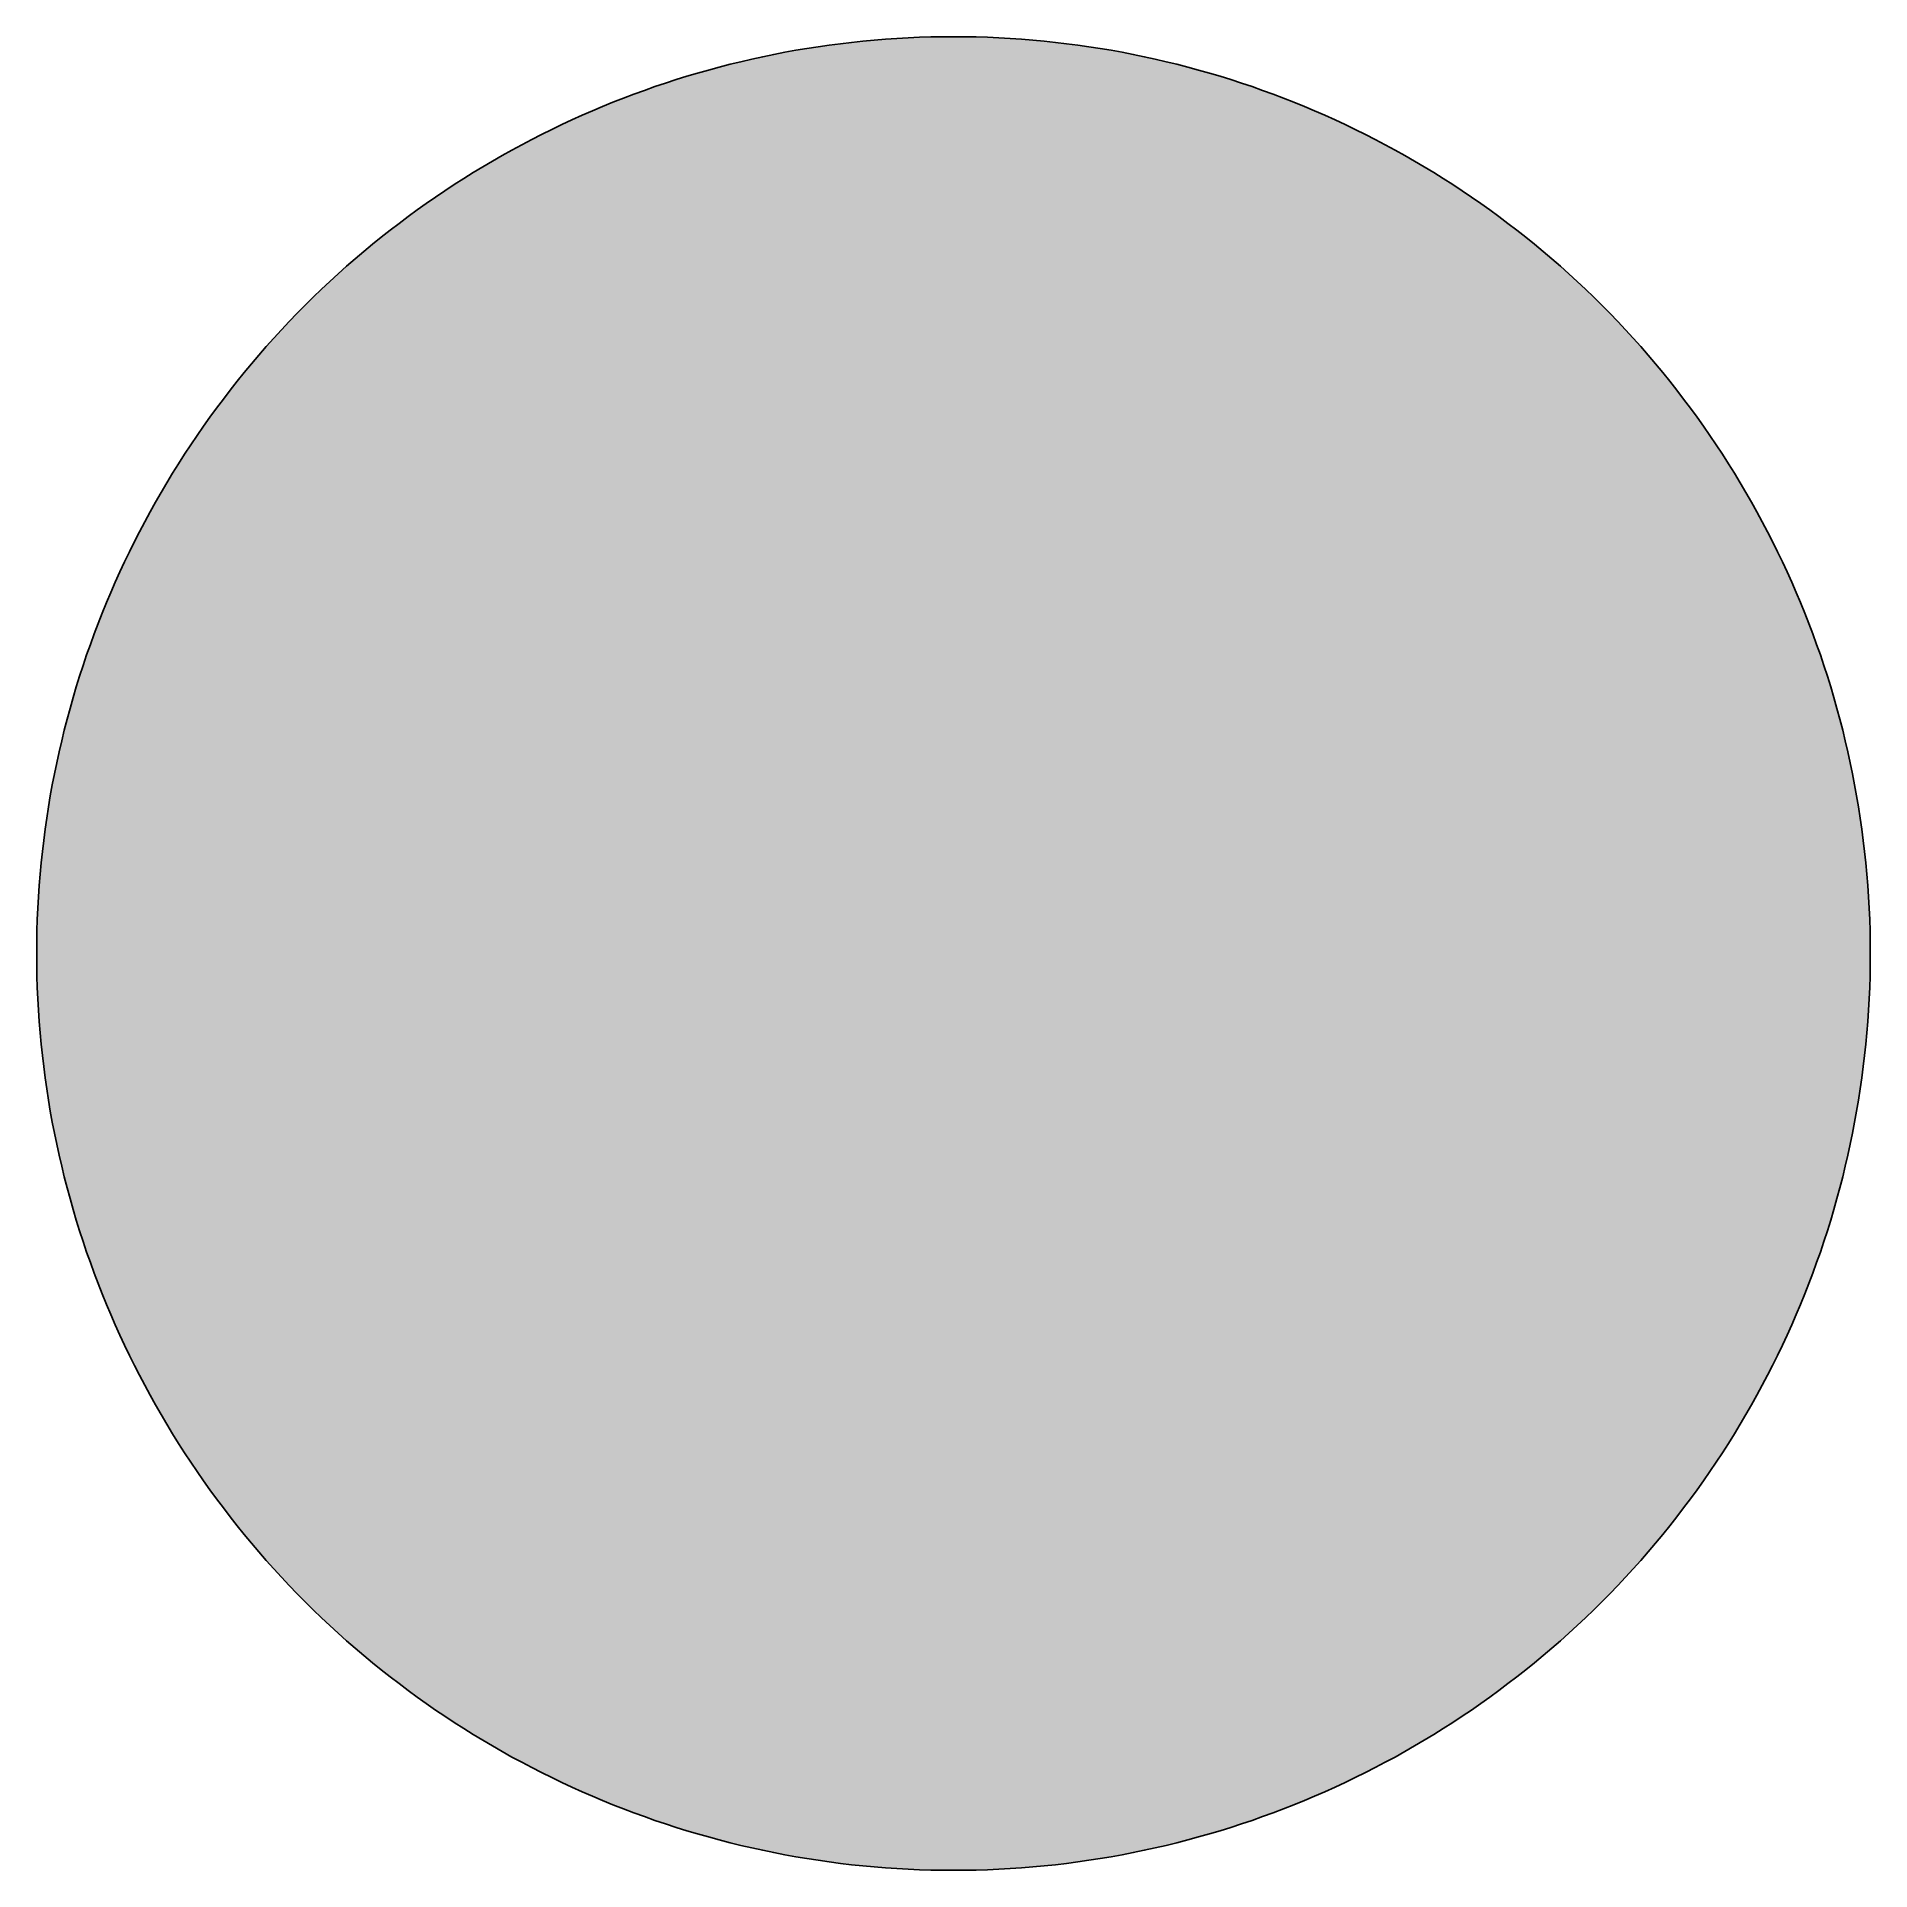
# Model space of a CAD drawing. Header units: millimetres. Extents: x 0 to 212, y 0 to 212.
import ezdxf

# ---------------------------------------------------------------- set-up
doc = ezdxf.new("R2010")
doc.units = ezdxf.units.MM

msp = doc.modelspace()

# ---------------------------------------------------------------- hatches: boundary and pattern name
msp.add_hatch(color=254).paths.add_polyline_path([(211.7189, 105.8869), (211.709, 107.2007), (211.6861, 108.5139), (211.6455, 109.8245), (211.5871, 111.1326), (211.5134, 112.4407), (211.4245, 113.7437), (211.3204, 115.0468), (211.201, 116.3447), (211.0638, 117.6426), (210.9114, 118.9355), (210.7413, 120.2258), (210.5584, 121.5136), (210.3577, 122.7988), (210.1418, 124.079), (209.9107, 125.3566), (209.6643, 126.6292), (209.4027, 127.8992), (209.1258, 129.1641), (208.8337, 130.4239), (208.5264, 131.6812), (208.2038, 132.936), (207.866, 134.1831), (207.5104, 135.4277), (207.1421, 136.6647), (206.7611, 137.8991), (206.3623, 139.1285), (205.9483, 140.3502), (205.5216, 141.5694), (205.0771, 142.781), (204.6199, 143.9901), (204.1474, 145.1915), (203.6623, 146.3853), (203.1619, 147.574), (202.6463, 148.7576), (202.1154, 149.9362), (201.5693, 151.1046), (201.0105, 152.2705), (200.439, 153.4262), (199.8523, 154.5768), (199.2503, 155.7198), (198.6356, 156.8577), (198.0057, 157.9855), (197.3605, 159.1081), (196.7052, 160.2232), (196.0321, 161.3281), (195.3489, 162.4279), (194.6504, 163.5176), (193.9366, 164.6022), (193.2102, 165.6766), (192.471, 166.7434), (191.7167, 167.8), (190.9521, 168.849), (190.1698, 169.8904), (189.3773, 170.9217), (188.5696, 171.9428), (187.7517, 172.9562), (186.9161, 173.9621), (186.0702, 174.9552), (185.2117, 175.9407), (184.338, 176.9161), (183.454, 177.8838), (182.5549, 178.8389), (181.643, 179.7837), (180.721, 180.7185), (179.7837, 181.643), (178.8389, 182.5549), (177.8838, 183.454), (176.9161, 184.338), (175.9407, 185.2117), (174.9552, 186.0702), (173.9621, 186.9161), (172.9562, 187.7492), (171.9428, 188.5696), (170.9217, 189.3773), (169.8904, 190.1698), (168.849, 190.9496), (167.8, 191.7167), (166.7408, 192.471), (165.6766, 193.2102), (164.6022, 193.9366), (163.5176, 194.6504), (162.4279, 195.3489), (161.3281, 196.0321), (160.2232, 196.7052), (159.1081, 197.3631), (157.9855, 198.0057), (156.8577, 198.6356), (155.7198, 199.2503), (154.5768, 199.8523), (153.4262, 200.439), (152.2705, 201.0131), (151.1046, 201.5719), (149.9362, 202.1154), (148.7576, 202.6463), (147.574, 203.1619), (146.3853, 203.6623), (145.1889, 204.15), (143.9875, 204.6199), (142.781, 205.0796), (141.5694, 205.5216), (140.3502, 205.9483), (139.1285, 206.3623), (137.8991, 206.7611), (136.6647, 207.1446), (135.4252, 207.5129), (134.1831, 207.866), (132.9334, 208.2038), (131.6812, 208.5264), (130.4239, 208.8337), (129.1641, 209.1284), (127.8966, 209.4052), (126.6292, 209.6668), (125.3541, 209.9132), (124.0765, 210.1444), (122.7963, 210.3603), (121.5136, 210.5584), (120.2258, 210.7438), (118.9355, 210.9114), (117.6401, 211.0638), (116.3447, 211.201), (115.0468, 211.3229), (113.7437, 211.4271), (112.4382, 211.516), (111.1326, 211.5896), (109.8245, 211.6455), (108.5113, 211.6861), (107.1982, 211.7115), (105.885, 211.7192), (104.5693, 211.7115), (103.2561, 211.6861), (101.9454, 211.6455), (100.6373, 211.5896), (99.3292, 211.516), (98.0262, 211.4271), (96.7232, 211.3229), (95.4253, 211.201), (94.1273, 211.0638), (92.8345, 210.9114), (91.5441, 210.7438), (90.2564, 210.5584), (88.9711, 210.3603), (87.691, 210.1444), (86.4133, 209.9132), (85.1408, 209.6668), (83.8708, 209.4052), (82.6059, 209.1284), (81.346, 208.8337), (80.0887, 208.5264), (78.834, 208.2038), (77.5868, 207.866), (76.3422, 207.5129), (75.1053, 207.1446), (73.8708, 206.7611), (72.6415, 206.3623), (71.4197, 205.9483), (70.2005, 205.5216), (68.9889, 205.0796), (67.7799, 204.6199), (66.5785, 204.15), (65.3847, 203.6623), (64.196, 203.1619), (63.0123, 202.6463), (61.8338, 202.1154), (60.6628, 201.5719), (59.4995, 201.0131), (58.3438, 200.439), (57.1932, 199.8523), (56.0502, 199.2503), (54.9123, 198.6356), (53.7845, 198.0057), (52.6618, 197.3631), (51.5468, 196.7052), (50.4419, 196.0321), (49.342, 195.3489), (48.2524, 194.6504), (47.1678, 193.9366), (46.0934, 193.2102), (45.0266, 192.471), (43.9699, 191.7167), (42.9209, 190.9496), (41.8795, 190.1698), (40.8483, 189.3773), (39.8272, 188.5696), (38.8137, 187.7492), (37.8079, 186.9161), (36.8148, 186.0702), (35.8292, 185.2117), (34.8539, 184.338), (33.8861, 183.454), (32.9311, 182.5549), (31.9862, 181.643), (31.049, 180.7185), (30.1269, 179.7837), (29.2151, 178.8389), (28.3159, 177.8838), (27.432, 176.9161), (26.5582, 175.9407), (25.6997, 174.9552), (24.8539, 173.9621), (24.0208, 172.9562), (23.2004, 171.9428), (22.3926, 170.9217), (21.6002, 169.8904), (20.8204, 168.849), (20.0533, 167.8), (19.2989, 166.7434), (18.5598, 165.6766), (17.8333, 164.6022), (17.1196, 163.5176), (16.4211, 162.4279), (15.7378, 161.3281), (15.0647, 160.2232), (14.4069, 159.1081), (13.7643, 157.9855), (13.1343, 156.8577), (12.5197, 155.7198), (11.9177, 154.5768), (11.3309, 153.4262), (10.7569, 152.2705), (10.1981, 151.1046), (9.6545, 149.9362), (9.1237, 148.7576), (8.6081, 147.574), (8.1077, 146.3853), (7.62, 145.1915), (7.1501, 143.9901), (6.6904, 142.781), (6.2484, 141.5694), (5.8217, 140.3502), (5.4077, 139.1285), (5.0089, 137.8991), (4.6253, 136.6647), (4.257, 135.4277), (3.904, 134.1831), (3.5662, 132.936), (3.2436, 131.6812), (2.9362, 130.4239), (2.6416, 129.1641), (2.3647, 127.8992), (2.1031, 126.6292), (1.8567, 125.3566), (1.6256, 124.079), (1.4097, 122.7988), (1.2116, 121.5136), (1.0262, 120.2258), (0.8585, 118.9355), (0.7061, 117.6426), (0.569, 116.3447), (0.447, 115.0468), (0.3429, 113.7437), (0.254, 112.4407), (0.1803, 111.1326), (0.1245, 109.8245), (0.0838, 108.5139), (0.0584, 107.2007), (0.0508, 105.885), (0.0584, 104.5718), (0.0838, 103.2586), (0.1245, 101.9454), (0.1803, 100.6373), (0.254, 99.3318), (0.3429, 98.0262), (0.447, 96.7232), (0.569, 95.4253), (0.7061, 94.1299), (0.8585, 92.8345), (1.0262, 91.5441), (1.2116, 90.2564), (1.4097, 88.9737), (1.6256, 87.6935), (1.8567, 86.4159), (2.1031, 85.1408), (2.3647, 83.8733), (2.6416, 82.6059), (2.9362, 81.346), (3.2436, 80.0887), (3.5662, 78.8365), (3.904, 77.5868), (4.257, 76.3448), (4.6253, 75.1053), (5.0089, 73.8708), (5.4077, 72.6415), (5.8217, 71.4197), (6.2484, 70.2005), (6.6904, 68.9889), (7.1501, 67.7824), (7.62, 66.581), (8.1077, 65.3847), (8.6081, 64.196), (9.1237, 63.0123), (9.6545, 61.8338), (10.1981, 60.6654), (10.7569, 59.4995), (11.3309, 58.3438), (11.9177, 57.1932), (12.5197, 56.0502), (13.1343, 54.9123), (13.7643, 53.7845), (14.4069, 52.6618), (15.0647, 51.5468), (15.7378, 50.4419), (16.4211, 49.342), (17.1196, 48.2524), (17.8333, 47.1678), (18.5598, 46.0934), (19.2989, 45.0291), (20.0533, 43.9699), (20.8204, 42.9209), (21.6002, 41.8795), (22.3926, 40.8483), (23.2004, 39.8272), (24.0208, 38.8137), (24.8539, 37.8079), (25.6997, 36.8148), (26.5582, 35.8292), (27.432, 34.8539), (28.3159, 33.8861), (29.2151, 32.9311), (30.1269, 31.9862), (31.049, 31.049), (31.9862, 30.1269), (32.9311, 29.2151), (33.8861, 28.3159), (34.8539, 27.432), (35.8292, 26.5582), (36.8148, 25.6997), (37.8079, 24.8539), (38.8137, 24.0182), (39.8272, 23.2004), (40.8483, 22.3926), (41.8795, 21.6002), (42.9209, 20.8178), (43.9699, 20.0533), (45.0266, 19.2989), (46.0934, 18.5598), (47.1678, 17.8333), (48.2524, 17.1196), (49.342, 16.4211), (50.4419, 15.7378), (51.5468, 15.0647), (52.6618, 14.4094), (53.7845, 13.7643), (54.9123, 13.1343), (56.0502, 12.5197), (57.1932, 11.9177), (58.3438, 11.3309), (59.4995, 10.7594), (60.6628, 10.2006), (61.8338, 9.6545), (63.0123, 9.1237), (64.196, 8.6081), (65.3847, 8.1077), (66.5785, 7.6225), (67.7799, 7.1501), (68.9889, 6.6929), (70.2005, 6.2484), (71.4197, 5.8217), (72.6415, 5.4077), (73.8708, 5.0089), (75.1053, 4.6279), (76.3422, 4.2596), (77.5868, 3.904), (78.834, 3.5662), (80.0887, 3.2436), (81.346, 2.9362), (82.6059, 2.6441), (83.8708, 2.3673), (85.1408, 2.1057), (86.4133, 1.8593), (87.691, 1.6281), (88.9711, 1.4122), (90.2564, 1.2116), (91.5441, 1.0287), (92.8345, 0.8585), (94.1273, 0.7061), (95.4253, 0.569), (96.7232, 0.4496), (98.0262, 0.3454), (99.3292, 0.2565), (100.6373, 0.1829), (101.9454, 0.1245), (103.2561, 0.0838), (104.5693, 0.061), (105.885, 0.0533), (107.1982, 0.061), (108.5113, 0.0838), (109.8245, 0.1245), (111.1326, 0.1829), (112.4382, 0.2565), (113.7437, 0.3454), (115.0468, 0.4496), (116.3447, 0.569), (117.6401, 0.7061), (118.9355, 0.8585), (120.2258, 1.0287), (121.5136, 1.2116), (122.7963, 1.4122), (124.0765, 1.6281), (125.3541, 1.8593), (126.6292, 2.1057), (127.8966, 2.3673), (129.1641, 2.6441), (130.4239, 2.9362), (131.6812, 3.2436), (132.9334, 3.5662), (134.1831, 3.904), (135.4252, 4.2596), (136.6647, 4.6279), (137.8991, 5.0089), (139.1285, 5.4077), (140.3502, 5.8217), (141.5694, 6.2484), (142.781, 6.6929), (143.9875, 7.1501), (145.1889, 7.6225), (146.3853, 8.1077), (147.574, 8.6081), (148.7576, 9.1237), (149.9362, 9.6545), (151.1046, 10.2006), (152.2705, 10.7594), (153.4262, 11.3309), (154.5768, 11.9177), (155.7198, 12.5197), (156.8577, 13.1343), (157.9855, 13.7643), (159.1081, 14.4094), (160.2232, 15.0647), (161.3281, 15.7378), (162.4279, 16.4211), (163.5176, 17.1196), (164.6022, 17.8333), (165.6766, 18.5598), (166.7408, 19.2989), (167.8, 20.0533), (168.849, 20.8178), (169.8904, 21.6002), (170.9217, 22.3926), (171.9428, 23.2004), (172.9562, 24.0182), (173.9621, 24.8539), (174.9552, 25.6997), (175.9407, 26.5582), (176.9161, 27.432), (177.8838, 28.3159), (178.8389, 29.2151), (179.7837, 30.1269), (180.721, 31.049), (181.643, 31.9862), (182.5549, 32.9311), (183.454, 33.8861), (184.338, 34.8539), (185.2117, 35.8292), (186.0702, 36.8148), (186.9161, 37.8079), (187.7517, 38.8137), (188.5696, 39.8272), (189.3773, 40.8483), (190.1698, 41.8795), (190.9521, 42.9209), (191.7167, 43.9699), (192.471, 45.0291), (193.2102, 46.0934), (193.9366, 47.1678), (194.6504, 48.2524), (195.3489, 49.342), (196.0321, 50.4419), (196.7052, 51.5468), (197.3605, 52.6618), (198.0057, 53.7845), (198.6356, 54.9123), (199.2503, 56.0502), (199.8523, 57.1932), (200.439, 58.3438), (201.0105, 59.4995), (201.5693, 60.6654), (202.1154, 61.8338), (202.6463, 63.0123), (203.1619, 64.196), (203.6623, 65.3847), (204.1474, 66.581), (204.6199, 67.7824), (205.0771, 68.9889), (205.5216, 70.2005), (205.9483, 71.4197), (206.3623, 72.6415), (206.7611, 73.8708), (207.1421, 75.1053), (207.5104, 76.3448), (207.866, 77.5868), (208.2038, 78.8365), (208.5264, 80.0887), (208.8337, 81.346), (209.1258, 82.6059), (209.4027, 83.8733), (209.6643, 85.1408), (209.9107, 86.4159), (210.1418, 87.6935), (210.3577, 88.9737), (210.5584, 90.2564), (210.7413, 91.5441), (210.9114, 92.8345), (211.0638, 94.1299), (211.201, 95.4253), (211.3204, 96.7232), (211.4245, 98.0262), (211.5134, 99.3318), (211.5871, 100.6373), (211.6455, 101.9454), (211.6861, 103.2586), (211.709, 104.5718), (211.7166, 105.885)])
h = msp.add_hatch(color=59)
edge = h.paths.add_edge_path()
edge.add_line((208.1911, 105.8869), (208.1809, 107.1575))
edge.add_line((208.1809, 107.1575), (208.1581, 108.425))
edge.add_line((208.1581, 108.425), (208.12, 109.6924))
edge.add_line((208.12, 109.6924), (208.0641, 110.9574))
edge.add_line((208.0641, 110.9574), (207.993, 112.2223))
edge.add_line((207.993, 112.2223), (207.9066, 113.4821))
edge.add_line((207.9066, 113.4821), (207.805, 114.742))
edge.add_line((207.805, 114.742), (207.6882, 115.9967))
edge.add_line((207.6882, 115.9967), (207.5561, 117.2515))
edge.add_line((207.5561, 117.2515), (207.4088, 118.5012))
edge.add_line((207.4088, 118.5012), (207.2462, 119.7483))
edge.add_line((207.2462, 119.7483), (207.0684, 120.9929))
edge.add_line((207.0684, 120.9929), (206.8754, 122.235))
edge.add_line((206.8754, 122.235), (206.6671, 123.4719))
edge.add_line((206.6671, 123.4719), (206.4436, 124.7064))
edge.add_line((206.4436, 124.7064), (206.2048, 125.9383))
edge.add_line((206.2048, 125.9383), (205.9534, 127.1651))
edge.add_line((205.9534, 127.1651), (205.6841, 128.3868))
edge.add_line((205.6841, 128.3868), (205.4022, 129.606))
edge.add_line((205.4022, 129.606), (205.105, 130.8227))
edge.add_line((205.105, 130.8227), (204.7926, 132.0317))
edge.add_line((204.7926, 132.0317), (204.4649, 133.2382))
edge.add_line((204.4649, 133.2382), (204.1246, 134.4422))
edge.add_line((204.1246, 134.4422), (203.769, 135.6385))
edge.add_line((203.769, 135.6385), (203.3981, 136.8323))
edge.add_line((203.3981, 136.8323), (203.012, 138.0185))
edge.add_line((203.012, 138.0185), (202.6133, 139.2022))
edge.add_line((202.6133, 139.2022), (202.1992, 140.3782))
edge.add_line((202.1992, 140.3782), (201.7725, 141.5517))
edge.add_line((201.7725, 141.5517), (201.3306, 142.7175))
edge.add_line((201.3306, 142.7175), (200.8734, 143.8808))
edge.add_line((200.8734, 143.8808), (200.4035, 145.034))
edge.add_line((200.4035, 145.034), (199.9183, 146.1846))
edge.add_line((199.9183, 146.1846), (199.4205, 147.3276))
edge.add_line((199.4205, 147.3276), (198.9074, 148.4655))
edge.add_line((198.9074, 148.4655), (198.3816, 149.5984))
edge.add_line((198.3816, 149.5984), (197.8406, 150.7236))
edge.add_line((197.8406, 150.7236), (197.2869, 151.8412))
edge.add_line((197.2869, 151.8412), (196.7205, 152.9537))
edge.add_line((196.7205, 152.9537), (196.1388, 154.0586))
edge.add_line((196.1388, 154.0586), (195.5444, 155.1584))
edge.add_line((195.5444, 155.1584), (194.9348, 156.2481))
edge.add_line((194.9348, 156.2481), (194.3125, 157.3327))
edge.add_line((194.3125, 157.3327), (193.6775, 158.4096))
edge.add_line((193.6775, 158.4096), (193.0273, 159.479))
edge.add_line((193.0273, 159.479), (192.3669, 160.5432))
edge.add_line((192.3669, 160.5432), (191.6913, 161.5973))
edge.add_line((191.6913, 161.5973), (191.0029, 162.6438))
edge.add_line((191.0029, 162.6438), (190.2993, 163.6827))
edge.add_line((190.2993, 163.6827), (189.5856, 164.7139))
edge.add_line((189.5856, 164.7139), (188.8566, 165.735))
edge.add_line((188.8566, 165.735), (188.1149, 166.751))
edge.add_line((188.1149, 166.751), (187.3606, 167.7568))
edge.add_line((187.3606, 167.7568), (186.5935, 168.7525))
edge.add_line((186.5935, 168.7525), (185.8137, 169.7406))
edge.add_line((185.8137, 169.7406), (185.0212, 170.721))
edge.add_line((185.0212, 170.721), (184.216, 171.6913))
edge.add_line((184.216, 171.6913), (183.3982, 172.654))
edge.add_line((183.3982, 172.654), (182.5676, 173.6065))
edge.add_line((182.5676, 173.6065), (181.7243, 174.5488))
edge.add_line((181.7243, 174.5488), (180.8683, 175.4835))
edge.add_line((180.8683, 175.4835), (179.9996, 176.4081))
edge.add_line((179.9996, 176.4081), (179.1183, 177.3225))
edge.add_line((179.1183, 177.3225), (178.2267, 178.2267))
edge.add_line((178.2267, 178.2267), (177.3225, 179.1183))
edge.add_line((177.3225, 179.1183), (176.4081, 179.9996))
edge.add_line((176.4081, 179.9996), (175.4835, 180.8683))
edge.add_line((175.4835, 180.8683), (174.5488, 181.7243))
edge.add_line((174.5488, 181.7243), (173.6065, 182.5676))
edge.add_line((173.6065, 182.5676), (172.654, 183.3982))
edge.add_line((172.654, 183.3982), (171.6913, 184.216))
edge.add_line((171.6913, 184.216), (170.721, 185.0212))
edge.add_line((170.721, 185.0212), (169.7431, 185.8137))
edge.add_line((169.7431, 185.8137), (168.7525, 186.5935))
edge.add_line((168.7525, 186.5935), (167.7568, 187.3606))
edge.add_line((167.7568, 187.3606), (166.751, 188.1149))
edge.add_line((166.751, 188.1149), (165.735, 188.8566))
edge.add_line((165.735, 188.8566), (164.7139, 189.5856))
edge.add_line((164.7139, 189.5856), (163.6827, 190.2993))
edge.add_line((163.6827, 190.2993), (162.6438, 191.0029))
edge.add_line((162.6438, 191.0029), (161.5973, 191.6913))
edge.add_line((161.5973, 191.6913), (160.5432, 192.3669))
edge.add_line((160.5432, 192.3669), (159.4815, 193.0298))
edge.add_line((159.4815, 193.0298), (158.4096, 193.6775))
edge.add_line((158.4096, 193.6775), (157.3327, 194.3125))
edge.add_line((157.3327, 194.3125), (156.2506, 194.9348))
edge.add_line((156.2506, 194.9348), (155.1584, 195.5444))
edge.add_line((155.1584, 195.5444), (154.0586, 196.1388))
edge.add_line((154.0586, 196.1388), (152.9537, 196.7205))
edge.add_line((152.9537, 196.7205), (151.8412, 197.2869))
edge.add_line((151.8412, 197.2869), (150.7236, 197.8406))
edge.add_line((150.7236, 197.8406), (149.5984, 198.3816))
edge.add_line((149.5984, 198.3816), (148.4655, 198.9074))
edge.add_line((148.4655, 198.9074), (147.3302, 199.4205))
edge.add_line((147.3302, 199.4205), (146.1846, 199.9183))
edge.add_line((146.1846, 199.9183), (145.0365, 200.4035))
edge.add_line((145.0365, 200.4035), (143.8808, 200.8734))
edge.add_line((143.8808, 200.8734), (142.7175, 201.3306))
edge.add_line((142.7175, 201.3306), (141.5517, 201.7725))
edge.add_line((141.5517, 201.7725), (140.3782, 202.1992))
edge.add_line((140.3782, 202.1992), (139.2022, 202.6133))
edge.add_line((139.2022, 202.6133), (138.0185, 203.0146))
edge.add_line((138.0185, 203.0146), (136.8323, 203.3981))
edge.add_line((136.8323, 203.3981), (135.6385, 203.769))
edge.add_line((135.6385, 203.769), (134.4422, 204.1246))
edge.add_line((134.4422, 204.1246), (133.2382, 204.4675))
edge.add_line((133.2382, 204.4675), (132.0317, 204.7926))
edge.add_line((132.0317, 204.7926), (130.8227, 205.105))
edge.add_line((130.8227, 205.105), (129.606, 205.4022))
edge.add_line((129.606, 205.4022), (128.3868, 205.6867))
edge.add_line((128.3868, 205.6867), (127.1651, 205.9534))
edge.add_line((127.1651, 205.9534), (125.9357, 206.2074))
edge.add_line((125.9357, 206.2074), (124.7064, 206.4461))
edge.add_line((124.7064, 206.4461), (123.4719, 206.6696))
edge.add_line((123.4719, 206.6696), (122.2324, 206.8779))
edge.add_line((122.2324, 206.8779), (120.9929, 207.071))
edge.add_line((120.9929, 207.071), (119.7483, 207.2488))
edge.add_line((119.7483, 207.2488), (118.5012, 207.4113))
edge.add_line((118.5012, 207.4113), (117.2489, 207.5586))
edge.add_line((117.2489, 207.5586), (115.9967, 207.6907))
edge.add_line((115.9967, 207.6907), (114.7394, 207.8076))
edge.add_line((114.7394, 207.8076), (113.4821, 207.9092))
edge.add_line((113.4821, 207.9092), (112.2197, 207.9955))
edge.add_line((112.2197, 207.9955), (110.9574, 208.0666))
edge.add_line((110.9574, 208.0666), (109.6924, 208.12))
edge.add_line((109.6924, 208.12), (108.425, 208.1606))
edge.add_line((108.425, 208.1606), (107.155, 208.1835))
edge.add_line((107.155, 208.1835), (105.885, 208.1911))
edge.add_line((105.885, 208.1911), (104.6124, 208.1835))
edge.add_line((104.6124, 208.1835), (103.345, 208.1606))
edge.add_line((103.345, 208.1606), (102.0775, 208.12))
edge.add_line((102.0775, 208.12), (100.8126, 208.0666))
edge.add_line((100.8126, 208.0666), (99.5477, 207.9955))
edge.add_line((99.5477, 207.9955), (98.2878, 207.9092))
edge.add_line((98.2878, 207.9092), (97.028, 207.8076))
edge.add_line((97.028, 207.8076), (95.7732, 207.6907))
edge.add_line((95.7732, 207.6907), (94.5185, 207.5586))
edge.add_line((94.5185, 207.5586), (93.2688, 207.4113))
edge.add_line((93.2688, 207.4113), (92.0217, 207.2488))
edge.add_line((92.0217, 207.2488), (90.7771, 207.071))
edge.add_line((90.7771, 207.071), (89.535, 206.8779))
edge.add_line((89.535, 206.8779), (88.298, 206.6696))
edge.add_line((88.298, 206.6696), (87.0636, 206.4461))
edge.add_line((87.0636, 206.4461), (85.8317, 206.2074))
edge.add_line((85.8317, 206.2074), (84.6049, 205.9534))
edge.add_line((84.6049, 205.9534), (83.3831, 205.6867))
edge.add_line((83.3831, 205.6867), (82.1639, 205.4022))
edge.add_line((82.1639, 205.4022), (80.9473, 205.105))
edge.add_line((80.9473, 205.105), (79.7382, 204.7926))
edge.add_line((79.7382, 204.7926), (78.5317, 204.4675))
edge.add_line((78.5317, 204.4675), (77.3278, 204.1246))
edge.add_line((77.3278, 204.1246), (76.1314, 203.769))
edge.add_line((76.1314, 203.769), (74.9376, 203.3981))
edge.add_line((74.9376, 203.3981), (73.7514, 203.0146))
edge.add_line((73.7514, 203.0146), (72.5678, 202.6133))
edge.add_line((72.5678, 202.6133), (71.3918, 202.1992))
edge.add_line((71.3918, 202.1992), (70.2183, 201.7725))
edge.add_line((70.2183, 201.7725), (69.0524, 201.3306))
edge.add_line((69.0524, 201.3306), (67.8891, 200.8734))
edge.add_line((67.8891, 200.8734), (66.736, 200.4035))
edge.add_line((66.736, 200.4035), (65.5853, 199.9183))
edge.add_line((65.5853, 199.9183), (64.4423, 199.4205))
edge.add_line((64.4423, 199.4205), (63.3044, 198.9074))
edge.add_line((63.3044, 198.9074), (62.1716, 198.3816))
edge.add_line((62.1716, 198.3816), (61.0464, 197.8406))
edge.add_line((61.0464, 197.8406), (59.9288, 197.2869))
edge.add_line((59.9288, 197.2869), (58.8162, 196.7205))
edge.add_line((58.8162, 196.7205), (57.7113, 196.1388))
edge.add_line((57.7113, 196.1388), (56.6115, 195.5444))
edge.add_line((56.6115, 195.5444), (55.5219, 194.9348))
edge.add_line((55.5219, 194.9348), (54.4373, 194.3125))
edge.add_line((54.4373, 194.3125), (53.3603, 193.6775))
edge.add_line((53.3603, 193.6775), (52.291, 193.0298))
edge.add_line((52.291, 193.0298), (51.2267, 192.3669))
edge.add_line((51.2267, 192.3669), (50.1726, 191.6913))
edge.add_line((50.1726, 191.6913), (49.1261, 191.0029))
edge.add_line((49.1261, 191.0029), (48.0873, 190.2993))
edge.add_line((48.0873, 190.2993), (47.056, 189.5856))
edge.add_line((47.056, 189.5856), (46.035, 188.8566))
edge.add_line((46.035, 188.8566), (45.019, 188.1149))
edge.add_line((45.019, 188.1149), (44.0131, 187.3606))
edge.add_line((44.0131, 187.3606), (43.0174, 186.5935))
edge.add_line((43.0174, 186.5935), (42.0294, 185.8137))
edge.add_line((42.0294, 185.8137), (41.0489, 185.0212))
edge.add_line((41.0489, 185.0212), (40.0787, 184.216))
edge.add_line((40.0787, 184.216), (39.116, 183.3982))
edge.add_line((39.116, 183.3982), (38.1635, 182.5676))
edge.add_line((38.1635, 182.5676), (37.2212, 181.7243))
edge.add_line((37.2212, 181.7243), (36.2864, 180.8683))
edge.add_line((36.2864, 180.8683), (35.3619, 179.9996))
edge.add_line((35.3619, 179.9996), (34.4475, 179.1183))
edge.add_line((34.4475, 179.1183), (33.5432, 178.2267))
edge.add_line((33.5432, 178.2267), (32.6517, 177.3225))
edge.add_line((32.6517, 177.3225), (31.7703, 176.4081))
edge.add_line((31.7703, 176.4081), (30.9016, 175.4835))
edge.add_line((30.9016, 175.4835), (30.0457, 174.5488))
edge.add_line((30.0457, 174.5488), (29.2024, 173.6065))
edge.add_line((29.2024, 173.6065), (28.3718, 172.654))
edge.add_line((28.3718, 172.654), (27.5539, 171.6913))
edge.add_line((27.5539, 171.6913), (26.7487, 170.721))
edge.add_line((26.7487, 170.721), (25.9563, 169.7406))
edge.add_line((25.9563, 169.7406), (25.1765, 168.7525))
edge.add_line((25.1765, 168.7525), (24.4094, 167.7568))
edge.add_line((24.4094, 167.7568), (23.655, 166.751))
edge.add_line((23.655, 166.751), (22.9133, 165.735))
edge.add_line((22.9133, 165.735), (22.1844, 164.7139))
edge.add_line((22.1844, 164.7139), (21.4706, 163.6827))
edge.add_line((21.4706, 163.6827), (20.767, 162.6438))
edge.add_line((20.767, 162.6438), (20.0787, 161.5973))
edge.add_line((20.0787, 161.5973), (19.4031, 160.5432))
edge.add_line((19.4031, 160.5432), (18.7401, 159.479))
edge.add_line((18.7401, 159.479), (18.0924, 158.4096))
edge.add_line((18.0924, 158.4096), (17.4574, 157.3327))
edge.add_line((17.4574, 157.3327), (16.8351, 156.2481))
edge.add_line((16.8351, 156.2481), (16.2255, 155.1584))
edge.add_line((16.2255, 155.1584), (15.6312, 154.0586))
edge.add_line((15.6312, 154.0586), (15.0495, 152.9537))
edge.add_line((15.0495, 152.9537), (14.4831, 151.8412))
edge.add_line((14.4831, 151.8412), (13.9294, 150.7236))
edge.add_line((13.9294, 150.7236), (13.3883, 149.5984))
edge.add_line((13.3883, 149.5984), (12.8626, 148.4655))
edge.add_line((12.8626, 148.4655), (12.3495, 147.3276))
edge.add_line((12.3495, 147.3276), (11.8516, 146.1846))
edge.add_line((11.8516, 146.1846), (11.3665, 145.034))
edge.add_line((11.3665, 145.034), (10.8966, 143.8808))
edge.add_line((10.8966, 143.8808), (10.4394, 142.7175))
edge.add_line((10.4394, 142.7175), (9.9974, 141.5517))
edge.add_line((9.9974, 141.5517), (9.5707, 140.3782))
edge.add_line((9.5707, 140.3782), (9.1567, 139.2022))
edge.add_line((9.1567, 139.2022), (8.7554, 138.0185))
edge.add_line((8.7554, 138.0185), (8.3718, 136.8323))
edge.add_line((8.3718, 136.8323), (8.001, 135.6385))
edge.add_line((8.001, 135.6385), (7.6454, 134.4422))
edge.add_line((7.6454, 134.4422), (7.3025, 133.2382))
edge.add_line((7.3025, 133.2382), (6.9774, 132.0317))
edge.add_line((6.9774, 132.0317), (6.665, 130.8227))
edge.add_line((6.665, 130.8227), (6.3678, 129.606))
edge.add_line((6.3678, 129.606), (6.0833, 128.3868))
edge.add_line((6.0833, 128.3868), (5.8166, 127.1651))
edge.add_line((5.8166, 127.1651), (5.5626, 125.9383))
edge.add_line((5.5626, 125.9383), (5.3238, 124.7064))
edge.add_line((5.3238, 124.7064), (5.1003, 123.4719))
edge.add_line((5.1003, 123.4719), (4.892, 122.235))
edge.add_line((4.892, 122.235), (4.699, 120.9929))
edge.add_line((4.699, 120.9929), (4.5212, 119.7483))
edge.add_line((4.5212, 119.7483), (4.3586, 118.5012))
edge.add_line((4.3586, 118.5012), (4.2113, 117.2515))
edge.add_line((4.2113, 117.2515), (4.0792, 115.9967))
edge.add_line((4.0792, 115.9967), (3.9624, 114.742))
edge.add_line((3.9624, 114.742), (3.8608, 113.4821))
edge.add_line((3.8608, 113.4821), (3.7744, 112.2223))
edge.add_line((3.7744, 112.2223), (3.7033, 110.9574))
edge.add_line((3.7033, 110.9574), (3.65, 109.6924))
edge.add_line((3.65, 109.6924), (3.6093, 108.425))
edge.add_line((3.6093, 108.425), (3.5865, 107.1575))
edge.add_line((3.5865, 107.1575), (3.5789, 105.885))
edge.add_line((3.5789, 105.885), (3.5865, 104.615))
edge.add_line((3.5865, 104.615), (3.6093, 103.345))
edge.add_line((3.6093, 103.345), (3.65, 102.0775))
edge.add_line((3.65, 102.0775), (3.7033, 100.8126))
edge.add_line((3.7033, 100.8126), (3.7744, 99.5502))
edge.add_line((3.7744, 99.5502), (3.8608, 98.2878))
edge.add_line((3.8608, 98.2878), (3.9624, 97.0305))
edge.add_line((3.9624, 97.0305), (4.0792, 95.7732))
edge.add_line((4.0792, 95.7732), (4.2113, 94.521))
edge.add_line((4.2113, 94.521), (4.3586, 93.2688))
edge.add_line((4.3586, 93.2688), (4.5212, 92.0217))
edge.add_line((4.5212, 92.0217), (4.699, 90.7771))
edge.add_line((4.699, 90.7771), (4.892, 89.5375))
edge.add_line((4.892, 89.5375), (5.1003, 88.298))
edge.add_line((5.1003, 88.298), (5.3238, 87.0636))
edge.add_line((5.3238, 87.0636), (5.5626, 85.8342))
edge.add_line((5.5626, 85.8342), (5.8166, 84.6049))
edge.add_line((5.8166, 84.6049), (6.0833, 83.3831))
edge.add_line((6.0833, 83.3831), (6.3678, 82.1639))
edge.add_line((6.3678, 82.1639), (6.665, 80.9473))
edge.add_line((6.665, 80.9473), (6.9774, 79.7382))
edge.add_line((6.9774, 79.7382), (7.3025, 78.5317))
edge.add_line((7.3025, 78.5317), (7.6454, 77.3278))
edge.add_line((7.6454, 77.3278), (8.001, 76.1314))
edge.add_line((8.001, 76.1314), (8.3718, 74.9376))
edge.add_line((8.3718, 74.9376), (8.7554, 73.7514))
edge.add_line((8.7554, 73.7514), (9.1567, 72.5678))
edge.add_line((9.1567, 72.5678), (9.5707, 71.3918))
edge.add_line((9.5707, 71.3918), (9.9974, 70.2183))
edge.add_line((9.9974, 70.2183), (10.4394, 69.0524))
edge.add_line((10.4394, 69.0524), (10.8966, 67.8891))
edge.add_line((10.8966, 67.8891), (11.3665, 66.7334))
edge.add_line((11.3665, 66.7334), (11.8516, 65.5853))
edge.add_line((11.8516, 65.5853), (12.3495, 64.4398))
edge.add_line((12.3495, 64.4398), (12.8626, 63.3044))
edge.add_line((12.8626, 63.3044), (13.3883, 62.1716))
edge.add_line((13.3883, 62.1716), (13.9294, 61.0464))
edge.add_line((13.9294, 61.0464), (14.4831, 59.9288))
edge.add_line((14.4831, 59.9288), (15.0495, 58.8162))
edge.add_line((15.0495, 58.8162), (15.6312, 57.7113))
edge.add_line((15.6312, 57.7113), (16.2255, 56.6115))
edge.add_line((16.2255, 56.6115), (16.8351, 55.5193))
edge.add_line((16.8351, 55.5193), (17.4574, 54.4373))
edge.add_line((17.4574, 54.4373), (18.0924, 53.3603))
edge.add_line((18.0924, 53.3603), (18.7401, 52.2884))
edge.add_line((18.7401, 52.2884), (19.4031, 51.2267))
edge.add_line((19.4031, 51.2267), (20.0787, 50.1726))
edge.add_line((20.0787, 50.1726), (20.767, 49.1261))
edge.add_line((20.767, 49.1261), (21.4706, 48.0873))
edge.add_line((21.4706, 48.0873), (22.1844, 47.056))
edge.add_line((22.1844, 47.056), (22.9133, 46.035))
edge.add_line((22.9133, 46.035), (23.655, 45.019))
edge.add_line((23.655, 45.019), (24.4094, 44.0131))
edge.add_line((24.4094, 44.0131), (25.1765, 43.0174))
edge.add_line((25.1765, 43.0174), (25.9563, 42.0268))
edge.add_line((25.9563, 42.0268), (26.7487, 41.0489))
edge.add_line((26.7487, 41.0489), (27.5539, 40.0787))
edge.add_line((27.5539, 40.0787), (28.3718, 39.116))
edge.add_line((28.3718, 39.116), (29.2024, 38.1635))
edge.add_line((29.2024, 38.1635), (30.0457, 37.2212))
edge.add_line((30.0457, 37.2212), (30.9016, 36.2864))
edge.add_line((30.9016, 36.2864), (31.7703, 35.3619))
edge.add_line((31.7703, 35.3619), (32.6517, 34.4475))
edge.add_line((32.6517, 34.4475), (33.5432, 33.5432))
edge.add_line((33.5432, 33.5432), (34.4475, 32.6517))
edge.add_line((34.4475, 32.6517), (35.3619, 31.7703))
edge.add_line((35.3619, 31.7703), (36.2864, 30.9016))
edge.add_line((36.2864, 30.9016), (37.2212, 30.0457))
edge.add_line((37.2212, 30.0457), (38.1635, 29.2024))
edge.add_line((38.1635, 29.2024), (39.116, 28.3718))
edge.add_line((39.116, 28.3718), (40.0787, 27.5539))
edge.add_line((40.0787, 27.5539), (41.0489, 26.7487))
edge.add_line((41.0489, 26.7487), (42.0294, 25.9563))
edge.add_line((42.0294, 25.9563), (43.0174, 25.1765))
edge.add_line((43.0174, 25.1765), (44.0131, 24.4094))
edge.add_line((44.0131, 24.4094), (45.019, 23.655))
edge.add_line((45.019, 23.655), (46.035, 22.9133))
edge.add_line((46.035, 22.9133), (47.056, 22.1844))
edge.add_line((47.056, 22.1844), (48.0873, 21.4706))
edge.add_line((48.0873, 21.4706), (49.1261, 20.767))
edge.add_line((49.1261, 20.767), (50.1726, 20.0787))
edge.add_line((50.1726, 20.0787), (51.2267, 19.4031))
edge.add_line((51.2267, 19.4031), (52.291, 18.7427))
edge.add_line((52.291, 18.7427), (53.3603, 18.0924))
edge.add_line((53.3603, 18.0924), (54.4373, 17.4574))
edge.add_line((54.4373, 17.4574), (55.5219, 16.8351))
edge.add_line((55.5219, 16.8351), (56.6115, 16.2255))
edge.add_line((56.6115, 16.2255), (57.7113, 15.6312))
edge.add_line((57.7113, 15.6312), (58.8162, 15.0495))
edge.add_line((58.8162, 15.0495), (59.9288, 14.4831))
edge.add_line((59.9288, 14.4831), (61.0464, 13.9294))
edge.add_line((61.0464, 13.9294), (62.1716, 13.3883))
edge.add_line((62.1716, 13.3883), (63.3044, 12.8626))
edge.add_line((63.3044, 12.8626), (64.4423, 12.3495))
edge.add_line((64.4423, 12.3495), (65.5853, 11.8516))
edge.add_line((65.5853, 11.8516), (66.736, 11.3665))
edge.add_line((66.736, 11.3665), (67.8891, 10.8966))
edge.add_line((67.8891, 10.8966), (69.0524, 10.4394))
edge.add_line((69.0524, 10.4394), (70.2183, 9.9974))
edge.add_line((70.2183, 9.9974), (71.3918, 9.5707))
edge.add_line((71.3918, 9.5707), (72.5678, 9.1567))
edge.add_line((72.5678, 9.1567), (73.7514, 8.7579))
edge.add_line((73.7514, 8.7579), (74.9376, 8.3718))
edge.add_line((74.9376, 8.3718), (76.1314, 8.001))
edge.add_line((76.1314, 8.001), (77.3278, 7.6454))
edge.add_line((77.3278, 7.6454), (78.5317, 7.305))
edge.add_line((78.5317, 7.305), (79.7382, 6.9774))
edge.add_line((79.7382, 6.9774), (80.9473, 6.665))
edge.add_line((80.9473, 6.665), (82.1639, 6.3678))
edge.add_line((82.1639, 6.3678), (83.3831, 6.0858))
edge.add_line((83.3831, 6.0858), (84.6049, 5.8166))
edge.add_line((84.6049, 5.8166), (85.8317, 5.5651))
edge.add_line((85.8317, 5.5651), (87.0636, 5.3264))
edge.add_line((87.0636, 5.3264), (88.298, 5.1029))
edge.add_line((88.298, 5.1029), (89.535, 4.8946))
edge.add_line((89.535, 4.8946), (90.7771, 4.7015))
edge.add_line((90.7771, 4.7015), (92.0217, 4.5237))
edge.add_line((92.0217, 4.5237), (93.2688, 4.3612))
edge.add_line((93.2688, 4.3612), (94.5185, 4.2139))
edge.add_line((94.5185, 4.2139), (95.7732, 4.0818))
edge.add_line((95.7732, 4.0818), (97.028, 3.9649))
edge.add_line((97.028, 3.9649), (98.2878, 3.8633))
edge.add_line((98.2878, 3.8633), (99.5477, 3.777))
edge.add_line((99.5477, 3.777), (100.8126, 3.7059))
edge.add_line((100.8126, 3.7059), (102.0775, 3.65))
edge.add_line((102.0775, 3.65), (103.345, 3.6119))
edge.add_line((103.345, 3.6119), (104.6124, 3.589))
edge.add_line((104.6124, 3.589), (105.885, 3.5789))
edge.add_line((105.885, 3.5789), (107.155, 3.589))
edge.add_line((107.155, 3.589), (108.425, 3.6119))
edge.add_line((108.425, 3.6119), (109.6924, 3.65))
edge.add_line((109.6924, 3.65), (110.9574, 3.7059))
edge.add_line((110.9574, 3.7059), (112.2197, 3.777))
edge.add_line((112.2197, 3.777), (113.4821, 3.8633))
edge.add_line((113.4821, 3.8633), (114.7394, 3.9649))
edge.add_line((114.7394, 3.9649), (115.9967, 4.0818))
edge.add_line((115.9967, 4.0818), (117.2489, 4.2139))
edge.add_line((117.2489, 4.2139), (118.5012, 4.3612))
edge.add_line((118.5012, 4.3612), (119.7483, 4.5237))
edge.add_line((119.7483, 4.5237), (120.9929, 4.7015))
edge.add_line((120.9929, 4.7015), (122.2324, 4.8946))
edge.add_line((122.2324, 4.8946), (123.4719, 5.1029))
edge.add_line((123.4719, 5.1029), (124.7064, 5.3264))
edge.add_line((124.7064, 5.3264), (125.9357, 5.5651))
edge.add_line((125.9357, 5.5651), (127.1651, 5.8166))
edge.add_line((127.1651, 5.8166), (128.3868, 6.0858))
edge.add_line((128.3868, 6.0858), (129.606, 6.3678))
edge.add_line((129.606, 6.3678), (130.8227, 6.665))
edge.add_line((130.8227, 6.665), (132.0317, 6.9774))
edge.add_line((132.0317, 6.9774), (133.2382, 7.305))
edge.add_line((133.2382, 7.305), (134.4422, 7.6454))
edge.add_line((134.4422, 7.6454), (135.6385, 8.001))
edge.add_line((135.6385, 8.001), (136.8323, 8.3718))
edge.add_line((136.8323, 8.3718), (138.0185, 8.7579))
edge.add_line((138.0185, 8.7579), (139.2022, 9.1567))
edge.add_line((139.2022, 9.1567), (140.3782, 9.5707))
edge.add_line((140.3782, 9.5707), (141.5517, 9.9974))
edge.add_line((141.5517, 9.9974), (142.7175, 10.4394))
edge.add_line((142.7175, 10.4394), (143.8808, 10.8966))
edge.add_line((143.8808, 10.8966), (145.0365, 11.3665))
edge.add_line((145.0365, 11.3665), (146.1846, 11.8516))
edge.add_line((146.1846, 11.8516), (147.3302, 12.3495))
edge.add_line((147.3302, 12.3495), (148.4655, 12.8626))
edge.add_line((148.4655, 12.8626), (149.5984, 13.3883))
edge.add_line((149.5984, 13.3883), (150.7236, 13.9294))
edge.add_line((150.7236, 13.9294), (151.8412, 14.4831))
edge.add_line((151.8412, 14.4831), (152.9537, 15.0495))
edge.add_line((152.9537, 15.0495), (154.0586, 15.6312))
edge.add_line((154.0586, 15.6312), (155.1584, 16.2255))
edge.add_line((155.1584, 16.2255), (156.2506, 16.8351))
edge.add_line((156.2506, 16.8351), (157.3327, 17.4574))
edge.add_line((157.3327, 17.4574), (158.4096, 18.0924))
edge.add_line((158.4096, 18.0924), (159.4815, 18.7427))
edge.add_line((159.4815, 18.7427), (160.5432, 19.4031))
edge.add_line((160.5432, 19.4031), (161.5973, 20.0787))
edge.add_line((161.5973, 20.0787), (162.6438, 20.767))
edge.add_line((162.6438, 20.767), (163.6827, 21.4706))
edge.add_line((163.6827, 21.4706), (164.7139, 22.1844))
edge.add_line((164.7139, 22.1844), (165.735, 22.9133))
edge.add_line((165.735, 22.9133), (166.751, 23.655))
edge.add_line((166.751, 23.655), (167.7568, 24.4094))
edge.add_line((167.7568, 24.4094), (168.7525, 25.1765))
edge.add_line((168.7525, 25.1765), (169.7431, 25.9563))
edge.add_line((169.7431, 25.9563), (170.721, 26.7487))
edge.add_line((170.721, 26.7487), (171.6913, 27.5539))
edge.add_line((171.6913, 27.5539), (172.654, 28.3718))
edge.add_line((172.654, 28.3718), (173.6065, 29.2024))
edge.add_line((173.6065, 29.2024), (174.5488, 30.0457))
edge.add_line((174.5488, 30.0457), (175.4835, 30.9016))
edge.add_line((175.4835, 30.9016), (176.4081, 31.7703))
edge.add_line((176.4081, 31.7703), (177.3225, 32.6517))
edge.add_line((177.3225, 32.6517), (178.2267, 33.5432))
edge.add_line((178.2267, 33.5432), (179.1183, 34.4475))
edge.add_line((179.1183, 34.4475), (179.9996, 35.3619))
edge.add_line((179.9996, 35.3619), (180.8683, 36.2864))
edge.add_line((180.8683, 36.2864), (181.7243, 37.2212))
edge.add_line((181.7243, 37.2212), (182.5676, 38.1635))
edge.add_line((182.5676, 38.1635), (183.3982, 39.116))
edge.add_line((183.3982, 39.116), (184.216, 40.0787))
edge.add_line((184.216, 40.0787), (185.0212, 41.0489))
edge.add_line((185.0212, 41.0489), (185.8137, 42.0268))
edge.add_line((185.8137, 42.0268), (186.5935, 43.0174))
edge.add_line((186.5935, 43.0174), (187.3606, 44.0131))
edge.add_line((187.3606, 44.0131), (188.1149, 45.019))
edge.add_line((188.1149, 45.019), (188.8566, 46.035))
edge.add_line((188.8566, 46.035), (189.5856, 47.056))
edge.add_line((189.5856, 47.056), (190.2993, 48.0873))
edge.add_line((190.2993, 48.0873), (191.0029, 49.1261))
edge.add_line((191.0029, 49.1261), (191.6913, 50.1726))
edge.add_line((191.6913, 50.1726), (192.3669, 51.2267))
edge.add_line((192.3669, 51.2267), (193.0273, 52.2884))
edge.add_line((193.0273, 52.2884), (193.6775, 53.3603))
edge.add_line((193.6775, 53.3603), (194.3125, 54.4373))
edge.add_line((194.3125, 54.4373), (194.9348, 55.5193))
edge.add_line((194.9348, 55.5193), (195.5444, 56.6115))
edge.add_line((195.5444, 56.6115), (196.1388, 57.7113))
edge.add_line((196.1388, 57.7113), (196.7205, 58.8162))
edge.add_line((196.7205, 58.8162), (197.2869, 59.9288))
edge.add_line((197.2869, 59.9288), (197.8406, 61.0464))
edge.add_line((197.8406, 61.0464), (198.3816, 62.1716))
edge.add_line((198.3816, 62.1716), (198.9074, 63.3044))
edge.add_line((198.9074, 63.3044), (199.4205, 64.4398))
edge.add_line((199.4205, 64.4398), (199.9183, 65.5853))
edge.add_line((199.9183, 65.5853), (200.4035, 66.7334))
edge.add_line((200.4035, 66.7334), (200.8734, 67.8891))
edge.add_line((200.8734, 67.8891), (201.3306, 69.0524))
edge.add_line((201.3306, 69.0524), (201.7725, 70.2183))
edge.add_line((201.7725, 70.2183), (202.1992, 71.3918))
edge.add_line((202.1992, 71.3918), (202.6133, 72.5678))
edge.add_line((202.6133, 72.5678), (203.012, 73.7514))
edge.add_line((203.012, 73.7514), (203.3981, 74.9376))
edge.add_line((203.3981, 74.9376), (203.769, 76.1314))
edge.add_line((203.769, 76.1314), (204.1246, 77.3278))
edge.add_line((204.1246, 77.3278), (204.4649, 78.5317))
edge.add_line((204.4649, 78.5317), (204.7926, 79.7382))
edge.add_line((204.7926, 79.7382), (205.105, 80.9473))
edge.add_line((205.105, 80.9473), (205.4022, 82.1639))
edge.add_line((205.4022, 82.1639), (205.6841, 83.3831))
edge.add_line((205.6841, 83.3831), (205.9534, 84.6049))
edge.add_line((205.9534, 84.6049), (206.2048, 85.8342))
edge.add_line((206.2048, 85.8342), (206.4436, 87.0636))
edge.add_line((206.4436, 87.0636), (206.6671, 88.298))
edge.add_line((206.6671, 88.298), (206.8754, 89.5375))
edge.add_line((206.8754, 89.5375), (207.0684, 90.7771))
edge.add_line((207.0684, 90.7771), (207.2462, 92.0217))
edge.add_line((207.2462, 92.0217), (207.4088, 93.2688))
edge.add_line((207.4088, 93.2688), (207.5561, 94.521))
edge.add_line((207.5561, 94.521), (207.6882, 95.7732))
edge.add_line((207.6882, 95.7732), (207.805, 97.0305))
edge.add_line((207.805, 97.0305), (207.9066, 98.2878))
edge.add_line((207.9066, 98.2878), (207.993, 99.5502))
edge.add_line((207.993, 99.5502), (208.0641, 100.8126))
edge.add_line((208.0641, 100.8126), (208.12, 102.0775))
edge.add_line((208.12, 102.0775), (208.1581, 103.345))
edge.add_line((208.1581, 103.345), (208.1809, 104.615))
edge.add_line((208.1809, 104.615), (208.1911, 105.885))
h.paths.add_polyline_path([(159.0795, 187.0174), (158.336, 187.4977), (157.5892, 187.9727), (156.8374, 188.4426), (156.083, 188.9023), (155.3261, 189.357), (154.5641, 189.8015), (153.7995, 190.2409), (153.0299, 190.6727), (152.2578, 191.0994), (151.4805, 191.516), (150.7033, 191.9275), (149.9184, 192.3288), (149.1336, 192.725), (148.3436, 193.1137), (147.5511, 193.4947), (146.7561, 193.8706), (145.9586, 194.2363), (145.1559, 194.5945), (144.3507, 194.9475), (143.543, 195.293), (142.7328, 195.6283), (141.92, 195.9585), (141.1046, 196.281), (140.2842, 196.596), (139.4638, 196.9033), (138.6383, 197.2031), (137.8128, 197.4952), (136.9822, 197.7796), (136.1516, 198.0565), (135.316, 198.3283), (134.4803, 198.5899), (133.6421, 198.8439), (132.8014, 199.0903), (131.9581, 199.3316), (131.1123, 199.5627), (130.2639, 199.7862), (129.413, 200.0021), (128.5621, 200.213), (127.7087, 200.4136), (126.8527, 200.6067), (125.9967, 200.7921), (125.1356, 200.9699), (124.2746, 201.1401), (123.4135, 201.3026), (122.5499, 201.4576), (121.6838, 201.6049), (120.8151, 201.7446), (119.9464, 201.8741), (119.0752, 201.9986), (118.204, 202.1154), (117.3302, 202.2221), (116.4565, 202.3212), (115.5827, 202.4126), (114.7039, 202.499), (113.8276, 202.5752), (112.9487, 202.6412), (112.0673, 202.7022), (111.186, 202.7555), (110.3046, 202.7987), (109.4232, 202.8342), (108.5393, 202.8622), (107.6554, 202.8825), (106.7689, 202.8952), (105.885, 202.9003), (104.6785, 202.8927), (103.4745, 202.8698), (102.2731, 202.8317), (101.0742, 202.7809), (99.8753, 202.7123), (98.679, 202.631), (97.4877, 202.5345), (96.2965, 202.4253), (95.1078, 202.2983), (93.9216, 202.1586), (92.7379, 202.0062), (91.5594, 201.836), (90.3808, 201.6531), (89.2073, 201.455), (88.0364, 201.2442), (86.8705, 201.0181), (85.7072, 200.7768), (84.5464, 200.5228), (83.3907, 200.2561), (82.2376, 199.9742), (81.0895, 199.677), (79.944, 199.3671), (78.806, 199.0446), (77.6707, 198.7067), (76.5378, 198.3537), (75.4126, 197.9905), (74.2899, 197.6095), (73.1749, 197.2183), (72.0623, 196.8119), (70.9574, 196.3928), (69.8551, 195.961), (68.7603, 195.514), (67.6681, 195.0542), (66.5836, 194.5818), (65.5066, 194.0966), (64.4322, 193.5963), (63.3654, 193.0857), (62.3062, 192.5599), (61.2496, 192.0215), (60.2031, 191.4703), (59.1617, 190.9064), (58.1254, 190.3298), (57.0967, 189.738), (56.0756, 189.136), (55.0621, 188.5213), (54.0537, 187.894), (53.0555, 187.2513), (52.0624, 186.5986), (51.0769, 185.9331), (50.099, 185.2549), (49.1287, 184.564), (48.1686, 183.863), (47.2135, 183.1467), (46.2686, 182.4203), (45.3314, 181.6811), (44.4017, 180.9293), (43.4823, 180.1647), (42.5704, 179.39), (41.6662, 178.6001), (40.7721, 177.8025), (39.8856, 176.9897), (39.0093, 176.1668), (38.1432, 175.3311), (37.2847, 174.4853), (36.4388, 173.6268), (35.6032, 172.7606), (34.7802, 171.8843), (33.9674, 170.9979), (33.1699, 170.1038), (32.3799, 169.1996), (31.6052, 168.2877), (30.8407, 167.3682), (30.0888, 166.4386), (29.3497, 165.5013), (28.6233, 164.5564), (27.907, 163.6014), (27.2059, 162.6413), (26.5151, 161.671), (25.8369, 160.6931), (25.1714, 159.7076), (24.5186, 158.7144), (23.876, 157.7162), (23.2486, 156.7078), (22.6339, 155.6944), (22.032, 154.6733), (21.4401, 153.6446), (20.8636, 152.6083), (20.2997, 151.5669), (19.7485, 150.5204), (19.21, 149.4638), (18.6842, 148.4046), (18.1737, 147.3378), (17.6733, 146.2634), (17.1882, 145.1864), (16.7157, 144.1018), (16.256, 143.0096), (15.809, 141.9149), (15.3772, 140.8125), (14.9581, 139.7076), (14.5517, 138.5951), (14.1605, 137.48), (13.7795, 136.3574), (13.4163, 135.2321), (13.0632, 134.0993), (12.7254, 132.9639), (12.4028, 131.826), (12.0929, 130.6805), (11.7958, 129.5324), (11.5138, 128.3792), (11.2471, 127.2235), (10.9931, 126.0627), (10.7518, 124.8994), (10.5258, 123.7336), (10.3149, 122.5626), (10.1168, 121.3891), (9.9339, 120.2106), (9.7638, 119.032), (9.6114, 117.8484), (9.4717, 116.6622), (9.3447, 115.4735), (9.2354, 114.2822), (9.1389, 113.091), (9.0576, 111.8946), (8.9891, 110.6957), (8.9383, 109.4969), (8.9002, 108.2954), (8.8773, 107.0915), (8.8697, 105.885), (8.8748, 105.0011), (8.8875, 104.1146), (8.9078, 103.2307), (8.9357, 102.3468), (8.9713, 101.4654), (9.0145, 100.584), (9.0678, 99.7026), (9.1288, 98.8212), (9.1948, 97.9424), (9.271, 97.0661), (9.3574, 96.1873), (9.4488, 95.3135), (9.5479, 94.4397), (9.6545, 93.566), (9.7714, 92.6948), (9.8958, 91.8235), (10.0254, 90.9549), (10.1651, 90.0862), (10.3124, 89.22), (10.4673, 88.3564), (10.6299, 87.4954), (10.8001, 86.6343), (10.9779, 85.7733), (11.1633, 84.9173), (11.3563, 84.0613), (11.557, 83.2079), (11.7678, 82.357), (11.9837, 81.5061), (12.2072, 80.6577), (12.4384, 79.8119), (12.6797, 78.9686), (12.9261, 78.1279), (13.1801, 77.2897), (13.4417, 76.454), (13.7135, 75.6183), (13.9903, 74.7878), (14.2748, 73.9572), (14.5669, 73.1317), (14.8666, 72.3062), (15.174, 71.4858), (15.4889, 70.6653), (15.8115, 69.85), (16.1417, 69.0372), (16.477, 68.2269), (16.8224, 67.4192), (17.1755, 66.614), (17.5336, 65.8114), (17.8994, 65.0138), (18.2753, 64.2188), (18.6563, 63.4263), (19.0449, 62.6364), (19.4412, 61.8515), (19.8425, 61.0667), (20.254, 60.2894), (20.6705, 59.5122), (21.0972, 58.74), (21.529, 57.9704), (21.9685, 57.2059), (22.413, 56.4439), (22.8676, 55.687), (23.3274, 54.9326), (23.7973, 54.1807), (24.2722, 53.434), (24.7548, 52.6923)], flags=16)
h.paths.add_polyline_path([(163.2038, 184.1581), (163.2509, 184.1221), (163.2966, 184.0865), (163.3449, 184.0535), (163.3906, 184.0179), (163.4388, 183.9849), (163.4846, 183.9493), (163.5328, 183.9138), (163.5785, 183.8808), (163.6268, 183.8452), (163.6725, 183.8096), (163.7182, 183.7741), (163.7665, 183.7411), (163.8122, 183.7055), (163.8605, 183.6699), (163.9062, 183.6344), (163.9545, 183.6014), (164.0002, 183.5658), (164.0484, 183.5302), (164.0942, 183.4947), (164.1399, 183.4591), (164.1881, 183.4261), (164.2339, 183.3905), (164.2796, 183.355), (164.3278, 183.3194), (164.3736, 183.2839), (164.4193, 183.2483), (164.4675, 183.2127), (164.5133, 183.1797), (164.559, 183.1442), (164.6072, 183.1086), (164.653, 183.073), (164.6987, 183.0375), (164.7469, 183.0019), (164.7927, 182.9664), (164.8384, 182.9308), (164.8841, 182.8952), (164.9324, 182.8597), (164.9781, 182.8241), (165.0238, 182.7886), (165.0695, 182.753), (165.1178, 182.7174), (165.1635, 182.6819), (165.2092, 182.6463), (165.2549, 182.6108), (165.3007, 182.5752), (165.3489, 182.5396), (165.3946, 182.5041), (165.4404, 182.466), (165.4861, 182.4304), (165.5318, 182.3949), (165.5775, 182.3593), (165.6232, 182.3237), (165.6715, 182.2882), (165.7172, 182.2526), (165.7629, 182.2145), (165.8087, 182.179), (165.8544, 182.1434), (165.9001, 182.1078), (165.9458, 182.0723), (165.9915, 182.0342), (166.0373, 181.9986), (166.083, 181.9631), (166.1287, 181.925), (166.1744, 181.8894), (29.8813, 45.5962), (29.845, 45.6413), (29.8069, 45.687), (29.7713, 45.7327), (29.7358, 45.7784), (29.6977, 45.8241), (29.6621, 45.8699), (29.6266, 45.9156), (29.591, 45.9613), (29.5554, 46.007), (29.5173, 46.0527), (29.4818, 46.0985), (29.4462, 46.1467), (29.4107, 46.1924), (29.3751, 46.2382), (29.3395, 46.2839), (29.304, 46.3296), (29.2659, 46.3753), (29.2303, 46.421), (29.1948, 46.4693), (29.1592, 46.515), (29.1236, 46.5607), (29.0881, 46.6065), (29.0525, 46.6522), (29.017, 46.7004), (28.9814, 46.7462), (28.9458, 46.7919), (28.9103, 46.8376), (28.8747, 46.8859), (28.8392, 46.9316), (28.8036, 46.9773), (28.768, 47.023), (28.7325, 47.0713), (28.6969, 47.117), (28.6614, 47.1627), (28.6258, 47.211), (28.5902, 47.2567), (28.5572, 47.3024), (28.5217, 47.3507), (28.4861, 47.3964), (28.4505, 47.4421), (28.415, 47.4904), (28.3794, 47.5361), (28.3439, 47.5818), (28.3108, 47.6301), (28.2753, 47.6758), (28.2397, 47.7215), (28.2042, 47.7698), (28.1686, 47.8155), (28.1356, 47.8638), (28.1, 47.9095), (28.0645, 47.9577), (28.0289, 48.0035), (27.9959, 48.0517), (27.9603, 48.0974), (27.9248, 48.1432), (27.8892, 48.1914), (27.8562, 48.2371), (27.8206, 48.2854), (27.7851, 48.3311), (27.752, 48.3794), (27.7165, 48.4251), (27.6835, 48.4734), (27.6479, 48.5191), (27.6123, 48.5673)], flags=16)
h.paths.add_polyline_path([(169.981, 178.7119), (170.0225, 178.6712), (170.0657, 178.6331), (170.1089, 178.595), (170.1546, 178.5569), (170.1978, 178.5188), (170.241, 178.4807), (170.2841, 178.4426), (170.3273, 178.4045), (170.3705, 178.3639), (170.4137, 178.3258), (170.4569, 178.2877), (170.5, 178.2496), (170.5432, 178.2115), (170.5864, 178.1708), (170.6296, 178.1327), (170.6728, 178.0946), (170.7159, 178.0565), (170.7591, 178.0184), (170.8023, 177.9778), (170.8455, 177.9397), (170.8887, 177.9016), (170.9318, 177.861), (170.9725, 177.8229), (171.0157, 177.7848), (171.0588, 177.7467), (171.102, 177.706), (171.1452, 177.6679), (171.1884, 177.6273), (171.2316, 177.5892), (171.2747, 177.5511), (171.3154, 177.5104), (171.3586, 177.4723), (171.4017, 177.4342), (171.4449, 177.3936), (171.4881, 177.3555), (171.5313, 177.3149), (171.5719, 177.2768), (171.6151, 177.2361), (171.6583, 177.198), (171.7015, 177.1599), (171.7421, 177.1193), (171.7853, 177.0812), (171.8285, 177.0405), (171.8716, 177.0024), (171.9123, 176.9618), (171.9555, 176.9212), (171.9986, 176.8831), (172.0393, 176.8424), (172.0825, 176.8043), (172.1256, 176.7637), (172.1663, 176.7256), (172.2095, 176.6849), (172.2526, 176.6468), (172.2933, 176.6062), (172.3365, 176.5656), (172.3796, 176.5275), (172.4203, 176.4868), (172.4635, 176.4462), (172.5041, 176.4081), (172.5473, 176.3674), (172.5879, 176.3268), (172.6311, 176.2887), (172.6743, 176.2481), (172.7149, 176.2074), (35.5632, 39.056), (35.5219, 39.0957), (35.4813, 39.1389), (35.4432, 39.182), (35.4025, 39.2227), (35.3619, 39.2659), (35.3238, 39.3065), (35.2831, 39.3497), (35.2425, 39.3903), (35.2044, 39.4335), (35.1638, 39.4767), (35.1231, 39.5173), (35.085, 39.5605), (35.0444, 39.6037), (35.0063, 39.6443), (34.9656, 39.6875), (34.9275, 39.7307), (34.8869, 39.7713), (34.8488, 39.8145), (34.8082, 39.8577), (34.7675, 39.8983), (34.7294, 39.9415), (34.6888, 39.9847), (34.6507, 40.0279), (34.61, 40.0685), (34.5719, 40.1117), (34.5338, 40.1549), (34.4932, 40.198), (34.4551, 40.2387), (34.4145, 40.2819), (34.3764, 40.325), (34.3357, 40.3682), (34.2976, 40.4114), (34.2595, 40.4546), (34.2189, 40.4952), (34.1808, 40.5384), (34.1427, 40.5816), (34.102, 40.6248), (34.0639, 40.6679), (34.0233, 40.7111), (33.9852, 40.7543), (33.9471, 40.7975), (33.909, 40.8381), (33.8684, 40.8813), (33.8303, 40.9245), (33.7922, 40.9677), (33.7515, 41.0108), (33.7134, 41.054), (33.6753, 41.0972), (33.6372, 41.1404), (33.5991, 41.1836), (33.5585, 41.2267), (33.5204, 41.2699), (33.4823, 41.3131), (33.4442, 41.3563), (33.4061, 41.3995), (33.3654, 41.4426), (33.3273, 41.4858), (33.2892, 41.529), (33.2511, 41.5722), (33.213, 41.6154), (33.1749, 41.6611), (33.1368, 41.7043), (33.0987, 41.7474), (33.0581, 41.7906)], flags=16)
h.paths.add_polyline_path([(178.7123, 169.9807), (178.6738, 170.0225), (178.6331, 170.0657), (178.595, 170.1089), (178.5569, 170.1521), (178.5188, 170.1952), (178.4807, 170.241), (178.4426, 170.2841), (178.4045, 170.3273), (178.3664, 170.3705), (178.3258, 170.4137), (178.2877, 170.4569), (178.2496, 170.5), (178.2115, 170.5432), (178.1734, 170.5864), (178.1327, 170.6296), (178.0946, 170.6728), (178.0565, 170.7159), (178.0184, 170.7591), (177.9778, 170.8023), (177.9397, 170.8455), (177.9016, 170.8887), (177.8635, 170.9293), (177.8229, 170.9725), (177.7848, 171.0157), (177.7467, 171.0588), (177.706, 171.102), (177.6679, 171.1452), (177.6298, 171.1884), (177.5892, 171.2316), (177.5511, 171.2747), (177.513, 171.3154), (177.4723, 171.3586), (177.4342, 171.4017), (177.3936, 171.4449), (177.3555, 171.4881), (177.3149, 171.5313), (177.2768, 171.5719), (177.2387, 171.6151), (177.198, 171.6583), (177.1599, 171.7015), (177.1193, 171.7421), (177.0812, 171.7853), (177.0405, 171.8285), (177.0024, 171.8716), (176.9618, 171.9123), (176.9237, 171.9555), (176.8831, 171.9986), (176.845, 172.0418), (176.8043, 172.0825), (176.7637, 172.1256), (176.7256, 172.1688), (176.6849, 172.2095), (176.6468, 172.2526), (176.6062, 172.2958), (176.5656, 172.3365), (176.5275, 172.3796), (176.4868, 172.4203), (176.4487, 172.4635), (176.4081, 172.5066), (176.3674, 172.5473), (176.3268, 172.5905), (176.2887, 172.6311), (176.2481, 172.6743), (176.2074, 172.7175), (39.055, 35.5628), (39.0957, 35.5219), (39.1389, 35.4813), (39.1795, 35.4432), (39.2227, 35.4025), (39.2633, 35.3619), (39.3065, 35.3212), (39.3497, 35.2831), (39.3903, 35.2425), (39.4335, 35.2044), (39.4741, 35.1638), (39.5173, 35.1231), (39.5605, 35.085), (39.6011, 35.0444), (39.6443, 35.0063), (39.6875, 34.9656), (39.7281, 34.925), (39.7713, 34.8869), (39.8145, 34.8463), (39.8577, 34.8082), (39.8983, 34.7675), (39.9415, 34.7294), (39.9847, 34.6888), (40.0279, 34.6507), (40.0685, 34.61), (40.1117, 34.5719), (40.1549, 34.5313), (40.198, 34.4932), (40.2387, 34.4551), (40.2819, 34.4145), (40.325, 34.3764), (40.3682, 34.3357), (40.4114, 34.2976), (40.4546, 34.257), (40.4952, 34.2189), (40.5384, 34.1808), (40.5816, 34.1401), (40.6248, 34.102), (40.6679, 34.0639), (40.7111, 34.0233), (40.7543, 33.9852), (40.7975, 33.9471), (40.8407, 33.9065), (40.8813, 33.8684), (40.9245, 33.8303), (40.9677, 33.7922), (41.0108, 33.7515), (41.054, 33.7134), (41.0972, 33.6753), (41.1404, 33.6372), (41.1836, 33.5966), (41.2267, 33.5585), (41.2699, 33.5204), (41.3131, 33.4823), (41.3563, 33.4442), (41.3995, 33.4035), (41.4426, 33.3654), (41.4858, 33.3273), (41.529, 33.2892), (41.5747, 33.2511), (41.6179, 33.213), (41.6611, 33.1749), (41.7043, 33.1368), (41.7474, 33.0962), (41.7906, 33.0581)], flags=16)
h.paths.add_polyline_path([(184.1581, 163.2035), (184.1221, 163.2483), (184.0865, 163.2966), (184.0535, 163.3423), (184.0179, 163.3906), (183.9849, 163.4388), (183.9493, 163.4846), (183.9138, 163.5328), (183.8808, 163.5785), (183.8452, 163.6268), (183.8096, 163.6725), (183.7741, 163.7208), (183.7411, 163.7665), (183.7055, 163.8122), (183.6699, 163.8605), (183.6344, 163.9062), (183.6014, 163.9545), (183.5658, 164.0002), (183.5302, 164.0484), (183.4947, 164.0942), (183.4617, 164.1399), (183.4261, 164.1881), (183.3905, 164.2339), (183.355, 164.2821), (183.3194, 164.3278), (183.2839, 164.3736), (183.2483, 164.4218), (183.2153, 164.4675), (183.1797, 164.5133), (183.1442, 164.5615), (183.1086, 164.6072), (183.073, 164.653), (183.0375, 164.6987), (183.0019, 164.7469), (182.9664, 164.7927), (182.9308, 164.8384), (182.8952, 164.8866), (182.8597, 164.9324), (182.8241, 164.9781), (182.7886, 165.0238), (182.753, 165.0695), (182.7174, 165.1178), (182.6819, 165.1635), (182.6463, 165.2092), (182.6108, 165.2549), (182.5752, 165.3007), (182.5396, 165.3489), (182.5041, 165.3946), (182.4685, 165.4404), (182.4304, 165.4861), (182.3949, 165.5318), (182.3593, 165.5775), (182.3237, 165.6232), (182.2882, 165.6715), (182.2526, 165.7172), (182.2171, 165.7629), (182.179, 165.8087), (182.1434, 165.8544), (182.1078, 165.9001), (182.0723, 165.9458), (182.0342, 165.9915), (181.9986, 166.0373), (181.9631, 166.083), (181.9275, 166.1287), (181.8894, 166.1744), (45.5965, 29.881), (45.6413, 29.8425), (45.687, 29.8069), (45.7327, 29.7713), (45.7784, 29.7358), (45.8241, 29.6977), (45.8699, 29.6621), (45.9156, 29.6266), (45.9613, 29.591), (46.007, 29.5529), (46.0527, 29.5173), (46.0985, 29.4818), (46.1467, 29.4462), (46.1924, 29.4107), (46.2382, 29.3751), (46.2839, 29.3395), (46.3296, 29.3014), (46.3753, 29.2659), (46.421, 29.2303), (46.4693, 29.1948), (46.515, 29.1592), (46.5607, 29.1236), (46.6065, 29.0881), (46.6522, 29.0525), (46.7004, 29.017), (46.7462, 28.9814), (46.7919, 28.9458), (46.8376, 28.9103), (46.8833, 28.8747), (46.9316, 28.8392), (46.9773, 28.8036), (47.023, 28.768), (47.0713, 28.7325), (47.117, 28.6969), (47.1627, 28.6614), (47.2084, 28.6258), (47.2567, 28.5902), (47.3024, 28.5547), (47.3481, 28.5217), (47.3964, 28.4861), (47.4421, 28.4505), (47.4878, 28.415), (47.5361, 28.3794), (47.5818, 28.3439), (47.6301, 28.3083), (47.6758, 28.2753), (47.7215, 28.2397), (47.7698, 28.2042), (47.8155, 28.1686), (47.8638, 28.133), (47.9095, 28.1), (47.9577, 28.0645), (48.0035, 28.0289), (48.0492, 27.9959), (48.0974, 27.9603), (48.1432, 27.9248), (48.1914, 27.8892), (48.2371, 27.8562), (48.2854, 27.8206), (48.3311, 27.7851), (48.3794, 27.752), (48.4276, 27.7165), (48.4734, 27.6835), (48.5216, 27.6479), (48.5673, 27.6123)], flags=16)
h.paths.add_polyline_path([(187.0177, 159.0791), (187.4977, 158.336), (187.9727, 157.5892), (188.4426, 156.8374), (188.9023, 156.083), (189.357, 155.3261), (189.8015, 154.5641), (190.2409, 153.797), (190.6727, 153.0299), (191.0994, 152.2578), (191.516, 151.4805), (191.9275, 150.7007), (192.3288, 149.9184), (192.725, 149.1336), (193.1137, 148.3436), (193.4947, 147.5511), (193.868, 146.7561), (194.2363, 145.956), (194.5945, 145.1559), (194.9475, 144.3507), (195.2904, 143.543), (195.6283, 142.7328), (195.9585, 141.92), (196.281, 141.1021), (196.596, 140.2842), (196.9033, 139.4638), (197.2031, 138.6383), (197.4952, 137.8128), (197.7796, 136.9822), (198.0565, 136.1516), (198.3257, 135.316), (198.5874, 134.4803), (198.8439, 133.6421), (199.0903, 132.8014), (199.329, 131.9581), (199.5602, 131.1123), (199.7862, 130.2639), (200.0021, 129.413), (200.2104, 128.5621), (200.4111, 127.7087), (200.6041, 126.8527), (200.7921, 125.9967), (200.9699, 125.1356), (201.1401, 124.2746), (201.3026, 123.4135), (201.4576, 122.5499), (201.6023, 121.6838), (201.742, 120.8151), (201.8741, 119.9464), (201.996, 119.0777), (202.1129, 118.204), (202.2196, 117.3328), (202.3212, 116.4565), (202.4126, 115.5827), (202.4964, 114.7064), (202.5726, 113.8276), (202.6412, 112.9487), (202.7022, 112.0699), (202.753, 111.1885), (202.7987, 110.3071), (202.8342, 109.4232), (202.8622, 108.5393), (202.8825, 107.6554), (202.8952, 106.7714), (202.8977, 105.885), (202.8901, 104.681), (202.8673, 103.4771), (202.8317, 102.2756), (202.7784, 101.0742), (202.7123, 99.8779), (202.631, 98.6815), (202.5345, 97.4877), (202.4228, 96.2965), (202.2983, 95.1078), (202.1586, 93.9216), (202.0037, 92.7405), (201.836, 91.5594), (201.6531, 90.3808), (201.455, 89.2073), (201.2417, 88.0364), (201.0181, 86.8705), (200.7768, 85.7072), (200.5228, 84.5464), (200.2536, 83.3907), (199.9717, 82.2376), (199.677, 81.0895), (199.3671, 79.9465), (199.042, 78.806), (198.7042, 77.6707), (198.3537, 76.5378), (197.9879, 75.4126), (197.6095, 74.2899), (197.2183, 73.1749), (196.8119, 72.0623), (196.3928, 70.9574), (195.961, 69.8551), (195.514, 68.7603), (195.0542, 67.6681), (194.5818, 66.5836), (194.0966, 65.5066), (193.5963, 64.4322), (193.0857, 63.3654), (192.5599, 62.3037), (192.0215, 61.2496), (191.4703, 60.2031), (190.9064, 59.1591), (190.3273, 58.1254), (189.738, 57.0967), (189.136, 56.0756), (188.5213, 55.0621), (187.894, 54.0537), (187.2513, 53.053), (186.5986, 52.0624), (185.9331, 51.0769), (185.2549, 50.099), (184.564, 49.1287), (183.863, 48.1686), (183.1467, 47.2135), (182.4203, 46.2686), (181.6811, 45.3314), (180.9293, 44.4017), (180.1647, 43.4823), (179.39, 42.5679), (178.6001, 41.6662), (177.8025, 40.7721), (176.9897, 39.8856), (176.1668, 39.0093), (175.3311, 38.1432), (174.4853, 37.2847), (173.6268, 36.4388), (172.7606, 35.6032), (171.8843, 34.7802), (170.9979, 33.9674), (170.1038, 33.1699), (169.2021, 32.3799), (168.2877, 31.6052), (167.3682, 30.8407), (166.4386, 30.0888), (165.5013, 29.3497), (164.5564, 28.6233), (163.6014, 27.907), (162.6413, 27.2059), (161.671, 26.5151), (160.6931, 25.8369), (159.7076, 25.1714), (158.717, 24.5186), (157.7162, 23.876), (156.7078, 23.2486), (155.6944, 22.6339), (154.6733, 22.032), (153.6446, 21.4427), (152.6108, 20.8636), (151.5669, 20.2997), (150.5204, 19.7485), (149.4663, 19.21), (148.4046, 18.6842), (147.3378, 18.1737), (146.2634, 17.6733), (145.1864, 17.1882), (144.1018, 16.7157), (143.0096, 16.256), (141.9149, 15.809), (140.8125, 15.3772), (139.7076, 14.9581), (138.5951, 14.5517), (137.48, 14.1605), (136.3574, 13.782), (135.2321, 13.4163), (134.0993, 13.0658), (132.9639, 12.7279), (131.8235, 12.4028), (130.6805, 12.0929), (129.5324, 11.7983), (128.3792, 11.5164), (127.2235, 11.2471), (126.0627, 10.9931), (124.8994, 10.7518), (123.7336, 10.5283), (122.5626, 10.3149), (121.3891, 10.1168), (120.2106, 9.9339), (119.0295, 9.7663), (117.8484, 9.6114), (116.6622, 9.4717), (115.4735, 9.3472), (114.2822, 9.2354), (113.0884, 9.1389), (111.8921, 9.0576), (110.6957, 8.9916), (109.4943, 8.9383), (108.2929, 8.9027), (107.0889, 8.8798), (105.885, 8.8722), (104.9985, 8.8748), (104.1146, 8.8875), (103.2307, 8.9078), (102.3468, 8.9357), (101.4628, 8.9713), (100.5815, 9.017), (99.7001, 9.0678), (98.8212, 9.1288), (97.9424, 9.1973), (97.0636, 9.2735), (96.1873, 9.3574), (95.3135, 9.4488), (94.4372, 9.5504), (93.566, 9.6571), (92.6922, 9.7739), (91.8235, 9.8958), (90.9549, 10.0279), (90.0862, 10.1676), (89.22, 10.3124), (88.3564, 10.4673), (87.4954, 10.6299), (86.6343, 10.8001), (85.7733, 10.9779), (84.9173, 11.1658), (84.0613, 11.3589), (83.2079, 11.5595), (82.357, 11.7678), (81.5061, 11.9837), (80.6577, 12.2098), (79.8119, 12.4409), (78.9686, 12.6797), (78.1279, 12.9261), (77.2897, 13.1826), (76.454, 13.4442), (75.6183, 13.7135), (74.7878, 13.9903), (73.9572, 14.2748), (73.1317, 14.5669), (72.3062, 14.8666), (71.4858, 15.174), (70.6679, 15.4889), (69.85, 15.8115), (69.0372, 16.1417), (68.2269, 16.4795), (67.4192, 16.8224), (66.614, 17.1755), (65.8139, 17.5336), (65.0138, 17.9019), (64.2188, 18.2753), (63.4263, 18.6563), (62.6364, 19.0449), (61.8515, 19.4412), (61.0692, 19.8425), (60.2894, 20.254), (59.5122, 20.6705), (58.74, 21.0972), (57.973, 21.529), (57.2059, 21.9685), (56.4439, 22.413), (55.687, 22.8676), (54.9326, 23.3274), (54.1807, 23.7973), (53.434, 24.2722), (52.6923, 24.7523)], flags=16)
h = msp.add_hatch(color=252)
h.paths.add_polyline_path([(29.4749, 107.5789), (29.4742, 107.63), (29.4742, 107.6808), (29.4767, 107.7316), (29.4767, 107.7824), (29.4792, 107.8357), (29.4818, 107.8865), (29.4869, 107.9373), (29.4894, 107.9881), (29.4945, 108.0389), (29.4996, 108.0897), (29.5046, 108.1405), (29.5097, 108.1913), (29.5173, 108.2421), (29.525, 108.2929), (29.5326, 108.3437), (29.5402, 108.3945), (29.5478, 108.4453), (29.558, 108.4961), (29.5656, 108.5444), (29.5758, 108.5952), (29.5859, 108.646), (29.5986, 108.6942), (29.6088, 108.745), (29.6215, 108.7933), (29.6342, 108.8441), (29.6469, 108.8923), (29.6596, 108.9406), (29.6748, 108.9914), (29.6875, 109.0397), (29.7028, 109.0879), (29.718, 109.1362), (29.7332, 109.1844), (29.751, 109.2327), (29.7688, 109.281), (29.784, 109.3292), (29.8018, 109.3775), (29.8221, 109.4232), (29.8399, 109.4715), (29.8577, 109.5172), (29.878, 109.5654), (29.8983, 109.6112), (29.9187, 109.6594), (29.9415, 109.7051), (29.9618, 109.7509), (29.9847, 109.7966), (30.0076, 109.8423), (30.0304, 109.888), (30.0533, 109.9337), (30.0761, 109.9795), (30.1015, 110.0226), (30.1269, 110.0684), (30.1498, 110.1115), (30.1777, 110.1573), (30.2031, 110.2004), (30.2285, 110.2436), (30.2565, 110.2868), (30.2844, 110.33), (30.3124, 110.3732), (30.3403, 110.4163), (30.3682, 110.4595), (30.3987, 110.5002), (30.4292, 110.5433), (30.4597, 110.584), (30.4902, 110.6272), (31.5062, 111.9819), (31.5392, 112.0242), (31.5722, 112.0699), (31.6052, 112.1156), (31.6357, 112.1588), (31.6687, 112.2045), (31.7017, 112.2502), (31.7348, 112.2934), (31.7652, 112.3391), (31.7983, 112.3848), (31.8287, 112.4306), (31.8618, 112.4763), (31.8922, 112.522), (31.9253, 112.5677), (31.9557, 112.6134), (31.9862, 112.6592), (32.0167, 112.7074), (32.0472, 112.7531), (32.0777, 112.7989), (32.1081, 112.8446), (32.1386, 112.8928), (32.1691, 112.9386), (32.197, 112.9868), (32.2275, 113.0325), (32.2555, 113.0808), (32.2859, 113.1265), (32.3139, 113.1748), (32.3444, 113.2205), (32.3723, 113.2688), (32.4002, 113.317), (32.4282, 113.3653), (32.4561, 113.411), (32.4841, 113.4593), (32.512, 113.5075), (32.5399, 113.5558), (32.5679, 113.604), (32.5958, 113.6523), (32.6238, 113.7006), (32.6492, 113.7488), (32.6771, 113.7971), (32.7025, 113.8479), (32.7304, 113.8961), (32.7558, 113.9444), (32.7812, 113.9927), (32.8066, 114.0435), (32.8346, 114.0917), (32.86, 114.14), (32.8854, 114.1908), (32.9082, 114.239), (32.9336, 114.2898), (32.959, 114.3381), (32.9844, 114.3889), (33.0073, 114.4397), (33.0327, 114.488), (33.0556, 114.5388), (33.081, 114.5896), (33.1038, 114.6378), (33.1292, 114.6886), (33.1521, 114.7394), (33.1749, 114.7902), (33.1978, 114.841), (33.2207, 114.8918), (33.2435, 114.9426), (33.2664, 114.9934), (33.2867, 115.0442), (39.9867, 130.435), (40.0177, 130.5052), (40.0507, 130.5763), (40.0863, 130.6474), (40.1218, 130.716), (40.1574, 130.7846), (40.1955, 130.8532), (40.2361, 130.9192), (40.2768, 130.9878), (40.3174, 131.0513), (40.3606, 131.1173), (40.4038, 131.1808), (40.4495, 131.2418), (40.4952, 131.3028), (40.5409, 131.3637), (40.5892, 131.4247), (40.6375, 131.4831), (40.6883, 131.5415), (40.7391, 131.5974), (40.7924, 131.6533), (40.8432, 131.7092), (40.8991, 131.7625), (40.9524, 131.8158), (41.0083, 131.8666), (41.0642, 131.9174), (41.1226, 131.9682), (41.181, 132.0165), (41.2394, 132.0622), (41.2979, 132.1105), (41.3588, 132.1562), (41.4223, 132.1994), (41.4833, 132.2426), (41.5468, 132.2857), (41.6103, 132.3264), (41.6738, 132.3645), (41.7398, 132.4051), (41.8059, 132.4407), (41.8719, 132.4788), (41.9405, 132.5143), (42.0065, 132.5474), (42.0751, 132.5804), (42.1437, 132.6109), (42.2148, 132.6413), (42.2859, 132.6718), (42.3545, 132.6998), (42.4282, 132.7252), (42.4993, 132.7506), (42.5704, 132.7734), (42.6441, 132.7963), (42.7177, 132.8191), (42.7914, 132.8395), (42.865, 132.8572), (42.9412, 132.875), (43.0149, 132.8903), (43.0911, 132.9055), (43.1673, 132.9207), (43.2435, 132.9309), (43.3222, 132.9436), (43.3984, 132.9512), (43.4746, 132.9588), (43.5534, 132.9665), (43.6321, 132.9715), (43.7109, 132.9741), (43.7896, 132.9766), (43.8683, 132.9766), (86.202, 132.9789), (86.2787, 132.9766), (86.3575, 132.9741), (86.4362, 132.9715), (86.5149, 132.9665), (86.5911, 132.9588), (86.6699, 132.9512), (86.7461, 132.9436), (86.8223, 132.9309), (86.8985, 132.9207), (86.9747, 132.9055), (87.0509, 132.8903), (87.1271, 132.875), (87.2007, 132.8572), (87.2744, 132.8395), (87.3506, 132.8191), (87.4217, 132.7963), (87.4954, 132.7734), (87.569, 132.7506), (87.6402, 132.7252), (87.7113, 132.6998), (87.7824, 132.6718), (87.8535, 132.6413), (87.9221, 132.6109), (87.9907, 132.5804), (88.0593, 132.5474), (88.1278, 132.5143), (88.1939, 132.4788), (88.2625, 132.4407), (88.3285, 132.4051), (88.392, 132.3645), (88.458, 132.3264), (88.5215, 132.2857), (88.5825, 132.2426), (88.646, 132.1994), (88.707, 132.1562), (88.7679, 132.1105), (88.8289, 132.0622), (88.8873, 132.0165), (88.9457, 131.9682), (89.0016, 131.9174), (89.06, 131.8666), (89.1134, 131.8158), (89.1692, 131.7625), (89.2226, 131.7092), (89.2759, 131.6533), (89.3267, 131.5974), (89.3775, 131.5415), (89.4283, 131.4831), (89.4766, 131.4247), (89.5248, 131.3637), (89.5731, 131.3028), (89.6188, 131.2418), (89.662, 131.1808), (89.7077, 131.1173), (89.7484, 131.0513), (89.7915, 130.9878), (89.8322, 130.9192), (89.8703, 130.8532), (89.9084, 130.7846), (89.9465, 130.716), (89.982, 130.6474), (90.0151, 130.5763), (90.0481, 130.5052), (90.0811, 130.4341), (96.7811, 115.0451), (96.8019, 114.9934), (96.8248, 114.9426), (96.8477, 114.8918), (96.8705, 114.841), (96.8934, 114.7902), (96.9162, 114.7394), (96.9391, 114.6886), (96.962, 114.6378), (96.9874, 114.5896), (97.0102, 114.5388), (97.0356, 114.488), (97.0585, 114.4397), (97.0839, 114.3889), (97.1067, 114.3381), (97.1321, 114.2898), (97.1575, 114.239), (97.1829, 114.1908), (97.2083, 114.14), (97.2337, 114.0917), (97.2591, 114.0435), (97.2845, 113.9927), (97.3099, 113.9444), (97.3379, 113.8961), (97.3633, 113.8479), (97.3912, 113.7971), (97.4166, 113.7488), (97.4446, 113.7006), (97.47, 113.6523), (97.4979, 113.604), (97.5258, 113.5558), (97.5538, 113.5075), (97.5817, 113.4593), (97.6097, 113.411), (97.6376, 113.3653), (97.6655, 113.317), (97.6935, 113.2688), (97.724, 113.2205), (97.7519, 113.1748), (97.7798, 113.1265), (97.8103, 113.0808), (97.8383, 113.0325), (97.8687, 112.9868), (97.8992, 112.9386), (97.9297, 112.8928), (97.9576, 112.8446), (97.9881, 112.7989), (98.0186, 112.7531), (98.0491, 112.7074), (98.0796, 112.6592), (98.1126, 112.6134), (98.1431, 112.5677), (98.1735, 112.522), (98.204, 112.4763), (98.237, 112.4306), (98.2675, 112.3848), (98.3005, 112.3391), (98.3336, 112.2934), (98.364, 112.2502), (98.3971, 112.2045), (98.4301, 112.1588), (98.4631, 112.1156), (98.4961, 112.0699), (98.5291, 112.0242), (98.5622, 111.981), (99.5786, 110.6272), (99.6086, 110.584), (99.6391, 110.5433), (99.6671, 110.5002), (99.6975, 110.4595), (99.7255, 110.4163), (99.756, 110.3732), (99.7839, 110.33), (99.8093, 110.2868), (99.8372, 110.2436), (99.8652, 110.2004), (99.8906, 110.1573), (99.916, 110.1115), (99.9414, 110.0684), (99.9668, 110.0226), (99.9896, 109.9795), (100.015, 109.9337), (100.0379, 109.888), (100.0608, 109.8423), (100.0836, 109.7966), (100.1065, 109.7509), (100.1268, 109.7051), (100.1471, 109.6594), (100.1674, 109.6112), (100.1878, 109.5654), (100.2081, 109.5172), (100.2284, 109.4715), (100.2462, 109.4232), (100.264, 109.3775), (100.2817, 109.3292), (100.2995, 109.281), (100.3173, 109.2327), (100.3325, 109.1844), (100.3478, 109.1362), (100.363, 109.0879), (100.3783, 109.0397), (100.3935, 108.9914), (100.4062, 108.9406), (100.4189, 108.8923), (100.4341, 108.8441), (100.4443, 108.7933), (100.457, 108.745), (100.4697, 108.6942), (100.4799, 108.646), (100.49, 108.5952), (100.5002, 108.5444), (100.5103, 108.4961), (100.518, 108.4453), (100.5256, 108.3945), (100.5357, 108.3437), (100.5434, 108.2929), (100.5484, 108.2421), (100.5561, 108.1913), (100.5611, 108.1405), (100.5662, 108.0897), (100.5713, 108.0389), (100.5764, 107.9881), (100.5789, 107.9373), (100.584, 107.8865), (100.5865, 107.8357), (100.5891, 107.7824), (100.5891, 107.7316), (100.5916, 107.6808), (100.5916, 107.63), (100.5916, 107.5766), (100.5939, 96.5726), (100.5916, 96.4616), (100.5865, 96.3524), (100.5815, 96.2457), (100.5713, 96.139), (100.5586, 96.0323), (100.5434, 95.9256), (100.5256, 95.8215), (100.5078, 95.7174), (100.4849, 95.6158), (100.4595, 95.5142), (100.4316, 95.4126), (100.4011, 95.3135), (100.3706, 95.2144), (100.3351, 95.1154), (100.2995, 95.0189), (100.2589, 94.9249), (100.2182, 94.8284), (100.1751, 94.7369), (100.1293, 94.6455), (100.0811, 94.554), (100.0328, 94.4651), (99.9795, 94.3762), (99.9261, 94.2899), (99.8703, 94.2035), (99.8118, 94.1222), (99.7509, 94.0384), (99.6899, 93.9571), (99.6264, 93.8784), (99.5604, 93.8022), (99.4918, 93.726), (99.4232, 93.6498), (99.3521, 93.5787), (99.281, 93.5076), (99.2048, 93.439), (99.1311, 93.3704), (99.0524, 93.3044), (98.9736, 93.2409), (98.8924, 93.1799), (98.8111, 93.1189), (98.7273, 93.0605), (98.6409, 93.0046), (98.5545, 92.9513), (98.4656, 92.898), (98.3767, 92.8497), (98.2878, 92.8014), (98.1939, 92.7557), (98.1024, 92.7125), (98.0084, 92.6719), (97.9119, 92.6313), (97.8154, 92.5957), (97.7163, 92.5601), (97.6173, 92.5271), (97.5182, 92.4992), (97.4166, 92.4712), (97.315, 92.4458), (97.2134, 92.423), (97.1093, 92.4052), (97.0051, 92.3874), (96.8985, 92.3722), (96.7918, 92.3595), (96.6851, 92.3493), (96.5784, 92.3442), (96.4692, 92.3392), (96.36, 92.3392), (33.7083, 92.3392), (33.5966, 92.3392), (33.4899, 92.3442), (33.3807, 92.3493), (33.274, 92.3595), (33.1673, 92.3722), (33.0632, 92.3874), (32.9565, 92.4052), (32.8549, 92.423), (32.7508, 92.4458), (32.6492, 92.4712), (32.5476, 92.4992), (32.4485, 92.5271), (32.3494, 92.5601), (32.2504, 92.5957), (32.1539, 92.6313), (32.0599, 92.6719), (31.9634, 92.7125), (31.8719, 92.7557), (31.7805, 92.8014), (31.689, 92.8497), (31.6001, 92.898), (31.5112, 92.9513), (31.4249, 93.0046), (31.3411, 93.0605), (31.2572, 93.1189), (31.1734, 93.1799), (31.0921, 93.2409), (31.0134, 93.3044), (30.9372, 93.3704), (30.861, 93.439), (30.7848, 93.5076), (30.7137, 93.5787), (30.6426, 93.6498), (30.574, 93.726), (30.5054, 93.8022), (30.4394, 93.8784), (30.3759, 93.9571), (30.3149, 94.0384), (30.2539, 94.1222), (30.1955, 94.2035), (30.1396, 94.2899), (30.0863, 94.3762), (30.0355, 94.4651), (29.9847, 94.554), (29.9364, 94.6455), (29.8907, 94.7369), (29.8475, 94.8284), (29.8069, 94.9249), (29.7663, 95.0189), (29.7307, 95.1154), (29.6951, 95.2144), (29.6647, 95.3135), (29.6342, 95.4126), (29.6062, 95.5142), (29.5808, 95.6158), (29.5605, 95.7174), (29.5402, 95.8215), (29.5224, 95.9256), (29.5072, 96.0323), (29.4945, 96.139), (29.4869, 96.2457), (29.4792, 96.3524), (29.4742, 96.4616), (29.4742, 96.5708)])
h.paths.add_polyline_path([(37.5186, 114.3536), (43.3395, 127.7288), (43.3502, 127.7569), (43.3654, 127.7849), (43.3781, 127.8128), (43.3934, 127.8407), (43.4061, 127.8687), (43.4213, 127.8941), (43.4391, 127.922), (43.4543, 127.9474), (43.4721, 127.9754), (43.4873, 128.0008), (43.5051, 128.0262), (43.5229, 128.0516), (43.5407, 128.0744), (43.561, 128.0998), (43.5788, 128.1227), (43.5991, 128.1481), (43.6194, 128.1709), (43.6397, 128.1938), (43.6601, 128.2141), (43.6804, 128.237), (43.7032, 128.2573), (43.7236, 128.2802), (43.7464, 128.3005), (43.7693, 128.3208), (43.7921, 128.3411), (43.815, 128.3589), (43.8404, 128.3792), (43.8633, 128.397), (43.8861, 128.4148), (43.9115, 128.4326), (43.9369, 128.4503), (43.9623, 128.4681), (43.9877, 128.4834), (44.0131, 128.4986), (44.0385, 128.5164), (44.0665, 128.5291), (44.0919, 128.5443), (44.1198, 128.5596), (44.1452, 128.5723), (44.1731, 128.585), (44.2011, 128.5977), (44.229, 128.6104), (44.257, 128.6205), (44.2849, 128.6332), (44.3128, 128.6434), (44.3433, 128.6535), (44.3713, 128.6637), (44.4017, 128.6713), (44.4297, 128.6815), (44.4602, 128.6891), (44.4906, 128.6967), (44.5186, 128.7043), (44.5491, 128.7094), (44.5795, 128.7145), (44.61, 128.7221), (44.6405, 128.7247), (44.671, 128.7297), (44.7015, 128.7348), (44.7319, 128.7374), (44.765, 128.7399), (44.7954, 128.7424), (44.8259, 128.7424), (44.8589, 128.745), (44.8894, 128.745), (85.1778, 128.7455), (85.2068, 128.745), (85.2399, 128.7424), (85.2703, 128.7424), (85.3008, 128.7399), (85.3338, 128.7374), (85.3643, 128.7348), (85.3948, 128.7297), (85.4253, 128.7247), (85.4558, 128.7221), (85.4862, 128.7145), (85.5167, 128.7094), (85.5472, 128.7043), (85.5777, 128.6967), (85.6056, 128.6891), (85.6361, 128.6815), (85.6666, 128.6713), (85.6945, 128.6637), (85.7225, 128.6535), (85.7529, 128.6434), (85.7809, 128.6332), (85.8088, 128.6205), (85.8368, 128.6104), (85.8647, 128.5977), (85.8926, 128.585), (85.9206, 128.5723), (85.9485, 128.5596), (85.9739, 128.5443), (86.0019, 128.5291), (86.0273, 128.5164), (86.0527, 128.4986), (86.0781, 128.4834), (86.1035, 128.4681), (86.1289, 128.4503), (86.1543, 128.4326), (86.1797, 128.4148), (86.2025, 128.397), (86.2279, 128.3792), (86.2508, 128.3589), (86.2736, 128.3411), (86.2965, 128.3208), (86.3194, 128.3005), (86.3422, 128.2802), (86.3651, 128.2573), (86.3854, 128.237), (86.4057, 128.2141), (86.4286, 128.1938), (86.4489, 128.1709), (86.4667, 128.1481), (86.487, 128.1227), (86.5073, 128.0998), (86.5251, 128.0744), (86.5429, 128.0516), (86.5607, 128.0262), (86.5784, 128.0008), (86.5962, 127.9754), (86.614, 127.9474), (86.6292, 127.922), (86.6445, 127.8941), (86.6597, 127.8687), (86.675, 127.8407), (86.6902, 127.8128), (86.7029, 127.7849), (86.7181, 127.7569), (86.7308, 127.7264), (92.552, 114.3536)], flags=16)
h.paths.add_polyline_path([(33.7083, 90.6455), (43.8686, 90.6455), (43.8686, 81.3329), (43.8658, 81.2673), (43.8633, 81.2013), (43.8607, 81.1352), (43.8531, 81.0717), (43.848, 81.0082), (43.8379, 80.9447), (43.8277, 80.8812), (43.815, 80.8203), (43.8023, 80.7568), (43.7871, 80.6958), (43.7718, 80.6374), (43.754, 80.5764), (43.7337, 80.518), (43.7134, 80.457), (43.6905, 80.4012), (43.6677, 80.3427), (43.6423, 80.2869), (43.6169, 80.231), (43.5889, 80.1751), (43.561, 80.1218), (43.5305, 80.0684), (43.5, 80.0151), (43.467, 79.9617), (43.434, 79.9109), (43.3984, 79.8601), (43.3629, 79.8119), (43.3248, 79.7636), (43.2867, 79.7154), (43.2486, 79.6696), (43.2079, 79.6239), (43.1648, 79.5782), (43.1216, 79.535), (43.0784, 79.4944), (43.0352, 79.4512), (42.9895, 79.4106), (42.9412, 79.3725), (42.8955, 79.3344), (42.8473, 79.2963), (42.7965, 79.2607), (42.7457, 79.2251), (42.6949, 79.1921), (42.6441, 79.1591), (42.5907, 79.1286), (42.5374, 79.0981), (42.4815, 79.0702), (42.4282, 79.0423), (42.3723, 79.0169), (42.3139, 78.9915), (42.258, 78.9686), (42.1996, 78.9457), (42.1411, 78.9254), (42.0827, 78.9051), (42.0218, 78.8873), (41.9608, 78.8721), (41.8998, 78.8568), (41.8389, 78.8441), (41.7754, 78.8314), (41.7119, 78.8213), (41.6484, 78.8137), (41.5849, 78.806), (41.5214, 78.7984), (41.4579, 78.7959), (41.3918, 78.7933), (41.3258, 78.7908), (36.2479, 78.7933), (36.1823, 78.7933), (36.1163, 78.7959), (36.0502, 78.7984), (35.9867, 78.806), (35.9232, 78.8137), (35.8597, 78.8213), (35.7962, 78.8314), (35.7353, 78.8441), (35.6718, 78.8568), (35.6108, 78.8721), (35.5524, 78.8873), (35.4914, 78.9051), (35.433, 78.9254), (35.372, 78.9457), (35.3162, 78.9686), (35.2577, 78.9915), (35.2019, 79.0169), (35.146, 79.0423), (35.0901, 79.0702), (35.0368, 79.0981), (34.9834, 79.1286), (34.9301, 79.1591), (34.8767, 79.1921), (34.8259, 79.2251), (34.7751, 79.2607), (34.7269, 79.2963), (34.6786, 79.3344), (34.6304, 79.3725), (34.5846, 79.4106), (34.5389, 79.4512), (34.4932, 79.4944), (34.45, 79.535), (34.4094, 79.5782), (34.3662, 79.6239), (34.3256, 79.6696), (34.2875, 79.7154), (34.2494, 79.7636), (34.2113, 79.8119), (34.1757, 79.8601), (34.1401, 79.9109), (34.1071, 79.9617), (34.0741, 80.0151), (34.0436, 80.0684), (34.0131, 80.1218), (33.9852, 80.1751), (33.9573, 80.231), (33.9319, 80.2869), (33.9065, 80.3427), (33.8836, 80.4012), (33.8607, 80.457), (33.8404, 80.518), (33.8201, 80.5764), (33.8023, 80.6374), (33.7871, 80.6958), (33.7718, 80.7568), (33.7591, 80.8203), (33.7464, 80.8812), (33.7363, 80.9447), (33.7287, 81.0082), (33.721, 81.0717), (33.7134, 81.1352), (33.7109, 81.2013), (33.7083, 81.2673), (33.7058, 81.3308)], flags=16)
h.paths.add_polyline_path([(86.202, 90.6455), (96.3605, 90.6455), (96.3605, 81.3329), (96.3574, 81.2673), (96.3549, 81.2013), (96.3524, 81.1352), (96.3473, 81.0717), (96.3397, 81.0082), (96.3295, 80.9447), (96.3193, 80.8812), (96.3066, 80.8203), (96.2939, 80.7568), (96.2787, 80.6958), (96.2635, 80.6374), (96.2457, 80.5764), (96.2254, 80.518), (96.205, 80.457), (96.1822, 80.4012), (96.1593, 80.3427), (96.1339, 80.2869), (96.1085, 80.231), (96.0806, 80.1751), (96.0526, 80.1218), (96.0222, 80.0684), (95.9917, 80.0151), (95.9587, 79.9617), (95.9256, 79.9109), (95.8901, 79.8601), (95.8545, 79.8119), (95.819, 79.7636), (95.7783, 79.7154), (95.7402, 79.6696), (95.6996, 79.6239), (95.6589, 79.5782), (95.6158, 79.535), (95.5726, 79.4944), (95.5269, 79.4512), (95.4811, 79.4106), (95.4354, 79.3725), (95.3872, 79.3344), (95.3389, 79.2963), (95.2906, 79.2607), (95.2398, 79.2251), (95.189, 79.1921), (95.1357, 79.1591), (95.0849, 79.1286), (95.0316, 79.0981), (94.9757, 79.0702), (94.9198, 79.0423), (94.8639, 79.0169), (94.808, 78.9915), (94.7522, 78.9686), (94.6937, 78.9457), (94.6353, 78.9254), (94.5744, 78.9051), (94.5159, 78.8873), (94.455, 78.8721), (94.394, 78.8568), (94.3305, 78.8441), (94.2696, 78.8314), (94.2061, 78.8213), (94.1426, 78.8137), (94.0791, 78.806), (94.0156, 78.7984), (93.9495, 78.7959), (93.886, 78.7933), (93.82, 78.7908), (88.7416, 78.7933), (88.6739, 78.7933), (88.6104, 78.7959), (88.5444, 78.7984), (88.4809, 78.806), (88.4174, 78.8137), (88.3539, 78.8213), (88.2904, 78.8314), (88.2294, 78.8441), (88.1659, 78.8568), (88.105, 78.8721), (88.044, 78.8873), (87.9856, 78.9051), (87.9246, 78.9254), (87.8662, 78.9457), (87.8078, 78.9686), (87.7519, 78.9915), (87.696, 79.0169), (87.6402, 79.0423), (87.5843, 79.0702), (87.5284, 79.0981), (87.4751, 79.1286), (87.4243, 79.1591), (87.3709, 79.1921), (87.3201, 79.2251), (87.2693, 79.2607), (87.2211, 79.2963), (87.1728, 79.3344), (87.1245, 79.3725), (87.0788, 79.4106), (87.0331, 79.4512), (86.9874, 79.4944), (86.9442, 79.535), (86.901, 79.5782), (86.8604, 79.6239), (86.8197, 79.6696), (86.7816, 79.7154), (86.741, 79.7636), (86.7054, 79.8119), (86.6699, 79.8601), (86.6343, 79.9109), (86.6013, 79.9617), (86.5683, 80.0151), (86.5378, 80.0684), (86.5073, 80.1218), (86.4794, 80.1751), (86.4514, 80.231), (86.426, 80.2869), (86.4006, 80.3427), (86.3778, 80.4012), (86.3549, 80.457), (86.3346, 80.518), (86.3143, 80.5764), (86.2965, 80.6374), (86.2813, 80.6958), (86.266, 80.7568), (86.2533, 80.8203), (86.2406, 80.8812), (86.2305, 80.9447), (86.2203, 81.0082), (86.2127, 81.0717), (86.2076, 81.1352), (86.2051, 81.2013), (86.2025, 81.2673), (86.2, 81.3308)], flags=16)
h = msp.add_hatch(color=252)
h.paths.add_polyline_path([(111.1772, 107.5789), (111.1758, 107.63), (111.1758, 107.6808), (111.1783, 107.7316), (111.1809, 107.7824), (111.1834, 107.8357), (111.186, 107.8865), (111.1885, 107.9373), (111.1936, 107.9881), (111.1961, 108.0389), (111.2012, 108.0897), (111.2063, 108.1405), (111.2139, 108.1913), (111.219, 108.2421), (111.2266, 108.2929), (111.2342, 108.3437), (111.2418, 108.3945), (111.2495, 108.4453), (111.2596, 108.4961), (111.2698, 108.5444), (111.2799, 108.5952), (111.2901, 108.646), (111.3003, 108.6942), (111.313, 108.745), (111.3231, 108.7933), (111.3358, 108.8441), (111.3485, 108.8923), (111.3638, 108.9406), (111.3765, 108.9914), (111.3917, 109.0397), (111.4069, 109.0879), (111.4222, 109.1362), (111.4374, 109.1844), (111.4527, 109.2327), (111.4704, 109.281), (111.4882, 109.3292), (111.506, 109.3775), (111.5238, 109.4232), (111.5416, 109.4715), (111.5619, 109.5172), (111.5822, 109.5654), (111.6025, 109.6112), (111.6228, 109.6594), (111.6432, 109.7051), (111.6635, 109.7509), (111.6863, 109.7966), (111.7092, 109.8423), (111.7321, 109.888), (111.7549, 109.9337), (111.7803, 109.9795), (111.8032, 110.0226), (111.8286, 110.0684), (111.854, 110.1115), (111.8794, 110.1573), (111.9048, 110.2004), (111.9327, 110.2436), (111.9607, 110.2868), (111.9886, 110.33), (112.0165, 110.3732), (112.0445, 110.4163), (112.0724, 110.4595), (112.1029, 110.5002), (112.1308, 110.5433), (112.1613, 110.584), (112.1918, 110.6272), (113.2099, 111.9819), (113.2408, 112.0242), (113.2738, 112.0699), (113.3069, 112.1156), (113.3399, 112.1588), (113.3729, 112.2045), (113.4059, 112.2502), (113.4389, 112.2934), (113.4694, 112.3391), (113.5024, 112.3848), (113.5329, 112.4306), (113.5659, 112.4763), (113.5964, 112.522), (113.6269, 112.5677), (113.6599, 112.6134), (113.6904, 112.6592), (113.7209, 112.7074), (113.7514, 112.7531), (113.7818, 112.7989), (113.8123, 112.8446), (113.8428, 112.8928), (113.8707, 112.9386), (113.9012, 112.9868), (113.9317, 113.0325), (113.9596, 113.0808), (113.9901, 113.1265), (114.0181, 113.1748), (114.0485, 113.2205), (114.0765, 113.2688), (114.1044, 113.317), (114.1324, 113.3653), (114.1603, 113.411), (114.1882, 113.4593), (114.2162, 113.5075), (114.2441, 113.5558), (114.2721, 113.604), (114.3, 113.6523), (114.3254, 113.7006), (114.3533, 113.7488), (114.3787, 113.7971), (114.4067, 113.8479), (114.4321, 113.8961), (114.46, 113.9444), (114.4854, 113.9927), (114.5108, 114.0435), (114.5362, 114.0917), (114.5616, 114.14), (114.587, 114.1908), (114.6124, 114.239), (114.6378, 114.2898), (114.6632, 114.3381), (114.6861, 114.3889), (114.7115, 114.4397), (114.7369, 114.488), (114.7597, 114.5388), (114.7826, 114.5896), (114.808, 114.6378), (114.8309, 114.6886), (114.8537, 114.7394), (114.8766, 114.7902), (114.8994, 114.841), (114.9223, 114.8918), (114.9452, 114.9426), (114.968, 114.9934), (114.9909, 115.0442), (121.6889, 130.435), (121.7193, 130.5052), (121.7524, 130.5763), (121.7879, 130.6474), (121.8235, 130.716), (121.8616, 130.7846), (121.8997, 130.8532), (121.9378, 130.9192), (121.9784, 130.9878), (122.0191, 131.0513), (122.0622, 131.1173), (122.1054, 131.1808), (122.1511, 131.2418), (122.1969, 131.3028), (122.2451, 131.3637), (122.2908, 131.4247), (122.3416, 131.4831), (122.3899, 131.5415), (122.4407, 131.5974), (122.494, 131.6533), (122.5474, 131.7092), (122.6007, 131.7625), (122.6541, 131.8158), (122.7099, 131.8666), (122.7684, 131.9174), (122.8242, 131.9682), (122.8827, 132.0165), (122.9411, 132.0622), (123.002, 132.1105), (123.063, 132.1562), (123.124, 132.1994), (123.1849, 132.2426), (123.2484, 132.2857), (123.3119, 132.3264), (123.378, 132.3645), (123.4415, 132.4051), (123.5075, 132.4407), (123.5735, 132.4788), (123.6421, 132.5143), (123.7107, 132.5474), (123.7793, 132.5804), (123.8479, 132.6109), (123.9164, 132.6413), (123.9876, 132.6718), (124.0587, 132.6998), (124.1298, 132.7252), (124.2009, 132.7506), (124.2746, 132.7734), (124.3457, 132.7963), (124.4194, 132.8191), (124.493, 132.8395), (124.5692, 132.8572), (124.6429, 132.875), (124.7191, 132.8903), (124.7953, 132.9055), (124.8689, 132.9207), (124.9477, 132.9309), (125.0239, 132.9436), (125.1001, 132.9512), (125.1788, 132.9588), (125.255, 132.9665), (125.3338, 132.9715), (125.4125, 132.9741), (125.4912, 132.9766), (125.57, 132.9766), (167.9042, 132.9789), (167.9829, 132.9766), (168.0616, 132.9741), (168.1378, 132.9715), (168.2166, 132.9665), (168.2953, 132.9588), (168.3715, 132.9512), (168.4503, 132.9436), (168.5265, 132.9309), (168.6027, 132.9207), (168.6789, 132.9055), (168.7551, 132.8903), (168.8287, 132.875), (168.9049, 132.8572), (168.9786, 132.8395), (169.0522, 132.8191), (169.1259, 132.7963), (169.1996, 132.7734), (169.2707, 132.7506), (169.3443, 132.7252), (169.4155, 132.6998), (169.4866, 132.6718), (169.5552, 132.6413), (169.6263, 132.6109), (169.6949, 132.5804), (169.7634, 132.5474), (169.832, 132.5143), (169.8981, 132.4788), (169.9641, 132.4407), (170.0301, 132.4051), (170.0962, 132.3645), (170.1597, 132.3264), (170.2232, 132.2857), (170.2867, 132.2426), (170.3502, 132.1994), (170.4111, 132.1562), (170.4721, 132.1105), (170.5305, 132.0622), (170.5889, 132.0165), (170.6474, 131.9682), (170.7058, 131.9174), (170.7617, 131.8666), (170.8175, 131.8158), (170.8734, 131.7625), (170.9268, 131.7092), (170.9801, 131.6533), (171.0309, 131.5974), (171.0817, 131.5415), (171.1325, 131.4831), (171.1808, 131.4247), (171.229, 131.3637), (171.2747, 131.3028), (171.3205, 131.2418), (171.3662, 131.1808), (171.4094, 131.1173), (171.4525, 131.0513), (171.4932, 130.9878), (171.5338, 130.9192), (171.5745, 130.8532), (171.6126, 130.7846), (171.6481, 130.716), (171.6837, 130.6474), (171.7192, 130.5763), (171.7523, 130.5052), (171.7853, 130.4341), (178.4837, 115.0451), (178.5036, 114.9934), (178.5264, 114.9426), (178.5493, 114.8918), (178.5722, 114.841), (178.595, 114.7902), (178.6179, 114.7394), (178.6407, 114.6886), (178.6661, 114.6378), (178.689, 114.5896), (178.7119, 114.5388), (178.7373, 114.488), (178.7601, 114.4397), (178.7855, 114.3889), (178.8109, 114.3381), (178.8363, 114.2898), (178.8592, 114.239), (178.8846, 114.1908), (178.91, 114.14), (178.9354, 114.0917), (178.9608, 114.0435), (178.9887, 113.9927), (179.0141, 113.9444), (179.0395, 113.8961), (179.0675, 113.8479), (179.0929, 113.7971), (179.1208, 113.7488), (179.1462, 113.7006), (179.1741, 113.6523), (179.2021, 113.604), (179.2275, 113.5558), (179.2554, 113.5075), (179.2834, 113.4593), (179.3113, 113.411), (179.3392, 113.3653), (179.3672, 113.317), (179.3977, 113.2688), (179.4256, 113.2205), (179.4535, 113.1748), (179.484, 113.1265), (179.512, 113.0808), (179.5424, 113.0325), (179.5704, 112.9868), (179.6009, 112.9386), (179.6313, 112.8928), (179.6618, 112.8446), (179.6923, 112.7989), (179.7228, 112.7531), (179.7533, 112.7074), (179.7837, 112.6592), (179.8142, 112.6134), (179.8447, 112.5677), (179.8752, 112.522), (179.9082, 112.4763), (179.9387, 112.4306), (179.9717, 112.3848), (180.0022, 112.3391), (180.0352, 112.2934), (180.0682, 112.2502), (180.0987, 112.2045), (180.1317, 112.1588), (180.1647, 112.1156), (180.1978, 112.0699), (180.2308, 112.0242), (180.2638, 111.981), (181.2823, 110.6272), (181.3128, 110.584), (181.3408, 110.5433), (181.3712, 110.5002), (181.4017, 110.4595), (181.4297, 110.4163), (181.4576, 110.3732), (181.4855, 110.33), (181.5135, 110.2868), (181.5414, 110.2436), (181.5668, 110.2004), (181.5948, 110.1573), (181.6202, 110.1115), (181.6456, 110.0684), (181.6684, 110.0226), (181.6938, 109.9795), (181.7167, 109.9337), (181.7421, 109.888), (181.7649, 109.8423), (181.7853, 109.7966), (181.8081, 109.7509), (181.831, 109.7051), (181.8513, 109.6594), (181.8716, 109.6112), (181.8919, 109.5654), (181.9123, 109.5172), (181.93, 109.4715), (181.9504, 109.4232), (181.9681, 109.3775), (181.9859, 109.3292), (182.0037, 109.281), (182.0189, 109.2327), (182.0367, 109.1844), (182.052, 109.1362), (182.0672, 109.0879), (182.0824, 109.0397), (182.0951, 108.9914), (182.1104, 108.9406), (182.1231, 108.8923), (182.1358, 108.8441), (182.1485, 108.7933), (182.1612, 108.745), (182.1713, 108.6942), (182.184, 108.646), (182.1942, 108.5952), (182.2044, 108.5444), (182.212, 108.4961), (182.2221, 108.4453), (182.2298, 108.3945), (182.2374, 108.3437), (182.245, 108.2929), (182.2526, 108.2421), (182.2602, 108.1913), (182.2653, 108.1405), (182.2704, 108.0897), (182.2755, 108.0389), (182.2806, 107.9881), (182.2831, 107.9373), (182.2882, 107.8865), (182.2907, 107.8357), (182.2933, 107.7824), (182.2933, 107.7316), (182.2958, 107.6808), (182.2958, 107.63), (182.2958, 107.5766), (182.2979, 96.5726), (182.2958, 96.4616), (182.2907, 96.3524), (182.2831, 96.2457), (182.2755, 96.139), (182.2628, 96.0323), (182.2475, 95.9256), (182.2298, 95.8215), (182.2094, 95.7174), (182.1891, 95.6158), (182.1637, 95.5142), (182.1358, 95.4126), (182.1053, 95.3135), (182.0748, 95.2144), (182.0393, 95.1154), (182.0037, 95.0189), (181.9631, 94.9249), (181.9224, 94.8284), (181.8792, 94.7369), (181.8335, 94.6455), (181.7853, 94.554), (181.737, 94.4651), (181.6837, 94.3762), (181.6303, 94.2899), (181.5744, 94.2035), (181.516, 94.1222), (181.4551, 94.0384), (181.3941, 93.9571), (181.3306, 93.8784), (181.2646, 93.8022), (181.196, 93.726), (181.1274, 93.6498), (181.0563, 93.5787), (180.9852, 93.5076), (180.909, 93.439), (180.8328, 93.3704), (180.7566, 93.3044), (180.6778, 93.2409), (180.5965, 93.1799), (180.5153, 93.1189), (180.4314, 93.0605), (180.3451, 93.0046), (180.2587, 92.9513), (180.1698, 92.898), (180.0809, 92.8497), (179.992, 92.8014), (179.898, 92.7557), (179.8066, 92.7125), (179.7126, 92.6719), (179.6161, 92.6313), (179.5196, 92.5957), (179.4205, 92.5601), (179.3215, 92.5271), (179.2224, 92.4992), (179.1208, 92.4712), (179.0192, 92.4458), (178.9176, 92.423), (178.8135, 92.4052), (178.7093, 92.3874), (178.6026, 92.3722), (178.496, 92.3595), (178.3893, 92.3493), (178.2801, 92.3442), (178.1734, 92.3392), (178.0642, 92.3392), (115.4105, 92.3392), (115.3008, 92.3392), (115.1915, 92.3442), (115.0849, 92.3493), (114.9756, 92.3595), (114.8715, 92.3722), (114.7648, 92.3874), (114.6607, 92.4052), (114.5565, 92.423), (114.4524, 92.4458), (114.3508, 92.4712), (114.2517, 92.4992), (114.1501, 92.5271), (114.0511, 92.5601), (113.9546, 92.5957), (113.858, 92.6313), (113.7615, 92.6719), (113.6675, 92.7125), (113.5736, 92.7557), (113.4821, 92.8014), (113.3907, 92.8497), (113.3018, 92.898), (113.2154, 92.9513), (113.1291, 93.0046), (113.0427, 93.0605), (112.9589, 93.1189), (112.8776, 93.1799), (112.7963, 93.2409), (112.7176, 93.3044), (112.6388, 93.3704), (112.5626, 93.439), (112.489, 93.5076), (112.4153, 93.5787), (112.3442, 93.6498), (112.2756, 93.726), (112.2096, 93.8022), (112.1435, 93.8784), (112.08, 93.9571), (112.0165, 94.0384), (111.9581, 94.1222), (111.8997, 94.2035), (111.8438, 94.2899), (111.7879, 94.3762), (111.7371, 94.4651), (111.6863, 94.554), (111.6381, 94.6455), (111.5924, 94.7369), (111.5492, 94.8284), (111.5085, 94.9249), (111.4704, 95.0189), (111.4323, 95.1154), (111.3993, 95.2144), (111.3663, 95.3135), (111.3358, 95.4126), (111.3104, 95.5142), (111.285, 95.6158), (111.2622, 95.7174), (111.2418, 95.8215), (111.2241, 95.9256), (111.2088, 96.0323), (111.1987, 96.139), (111.1885, 96.2457), (111.1809, 96.3524), (111.1783, 96.4616), (111.1758, 96.5708)])
h.paths.add_polyline_path([(119.2209, 114.3536), (125.0417, 127.7288), (125.0544, 127.7569), (125.0671, 127.7849), (125.0798, 127.8128), (125.095, 127.8407), (125.1102, 127.8687), (125.1255, 127.8941), (125.1407, 127.922), (125.156, 127.9474), (125.1737, 127.9754), (125.1915, 128.0008), (125.2068, 128.0262), (125.2271, 128.0516), (125.2449, 128.0744), (125.2626, 128.0998), (125.283, 128.1227), (125.3007, 128.1481), (125.3211, 128.1709), (125.3414, 128.1938), (125.3617, 128.2141), (125.3846, 128.237), (125.4049, 128.2573), (125.4277, 128.2802), (125.4506, 128.3005), (125.4735, 128.3208), (125.4963, 128.3411), (125.5192, 128.3589), (125.542, 128.3792), (125.5649, 128.397), (125.5903, 128.4148), (125.6157, 128.4326), (125.6411, 128.4503), (125.664, 128.4681), (125.6894, 128.4834), (125.7173, 128.4986), (125.7427, 128.5164), (125.7681, 128.5291), (125.796, 128.5443), (125.8214, 128.5596), (125.8494, 128.5723), (125.8773, 128.585), (125.9053, 128.5977), (125.9332, 128.6104), (125.9611, 128.6205), (125.9891, 128.6332), (126.017, 128.6434), (126.0475, 128.6535), (126.0754, 128.6637), (126.1034, 128.6713), (126.1339, 128.6815), (126.1643, 128.6891), (126.1923, 128.6967), (126.2228, 128.7043), (126.2532, 128.7094), (126.2837, 128.7145), (126.3142, 128.7221), (126.3447, 128.7247), (126.3752, 128.7297), (126.4056, 128.7348), (126.4361, 128.7374), (126.4691, 128.7399), (126.4996, 128.7424), (126.5301, 128.7424), (126.5631, 128.745), (126.5936, 128.745), (166.8805, 128.7455), (166.911, 128.745), (166.9415, 128.7424), (166.9745, 128.7424), (167.005, 128.7399), (167.0355, 128.7374), (167.066, 128.7348), (167.099, 128.7297), (167.1295, 128.7247), (167.1599, 128.7221), (167.1904, 128.7145), (167.2209, 128.7094), (167.2514, 128.7043), (167.2793, 128.6967), (167.3098, 128.6891), (167.3403, 128.6815), (167.3682, 128.6713), (167.3987, 128.6637), (167.4266, 128.6535), (167.4571, 128.6434), (167.4851, 128.6332), (167.513, 128.6205), (167.5409, 128.6104), (167.5689, 128.5977), (167.5968, 128.585), (167.6248, 128.5723), (167.6502, 128.5596), (167.6781, 128.5443), (167.7035, 128.5291), (167.7314, 128.5164), (167.7568, 128.4986), (167.7822, 128.4834), (167.8076, 128.4681), (167.833, 128.4503), (167.8584, 128.4326), (167.8838, 128.4148), (167.9067, 128.397), (167.9321, 128.3792), (167.955, 128.3589), (167.9778, 128.3411), (168.0007, 128.3208), (168.0235, 128.3005), (168.0464, 128.2802), (168.0667, 128.2573), (168.0896, 128.237), (168.1099, 128.2141), (168.1302, 128.1938), (168.1505, 128.1709), (168.1709, 128.1481), (168.1912, 128.1227), (168.209, 128.0998), (168.2293, 128.0744), (168.2471, 128.0516), (168.2648, 128.0262), (168.2826, 128.0008), (168.3004, 127.9754), (168.3156, 127.9474), (168.3334, 127.922), (168.3487, 127.8941), (168.3639, 127.8687), (168.3766, 127.8407), (168.3918, 127.8128), (168.4071, 127.7849), (168.4198, 127.7569), (168.4325, 127.7264), (174.2542, 114.3536)], flags=16)
h.paths.add_polyline_path([(115.4105, 90.6455), (125.5709, 90.6455), (125.5709, 81.3329), (125.57, 81.2673), (125.5674, 81.2013), (125.5624, 81.1352), (125.5573, 81.0717), (125.5497, 81.0082), (125.5395, 80.9447), (125.5293, 80.8812), (125.5192, 80.8203), (125.5039, 80.7568), (125.4887, 80.6958), (125.4735, 80.6374), (125.4557, 80.5764), (125.4354, 80.518), (125.415, 80.457), (125.3947, 80.4012), (125.3693, 80.3427), (125.3465, 80.2869), (125.3185, 80.231), (125.2931, 80.1751), (125.2626, 80.1218), (125.2322, 80.0684), (125.2017, 80.0151), (125.1687, 79.9617), (125.1356, 79.9109), (125.1001, 79.8601), (125.0645, 79.8119), (125.029, 79.7636), (124.9909, 79.7154), (124.9502, 79.6696), (124.9096, 79.6239), (124.8689, 79.5782), (124.8258, 79.535), (124.7826, 79.4944), (124.7369, 79.4512), (124.6911, 79.4106), (124.6454, 79.3725), (124.5972, 79.3344), (124.5489, 79.2963), (124.5006, 79.2607), (124.4498, 79.2251), (124.399, 79.1921), (124.3482, 79.1591), (124.2949, 79.1286), (124.2416, 79.0981), (124.1857, 79.0702), (124.1323, 79.0423), (124.0765, 79.0169), (124.018, 78.9915), (123.9622, 78.9686), (123.9037, 78.9457), (123.8453, 78.9254), (123.7844, 78.9051), (123.7259, 78.8873), (123.665, 78.8721), (123.604, 78.8568), (123.5431, 78.8441), (123.4796, 78.8314), (123.4161, 78.8213), (123.3526, 78.8137), (123.2891, 78.806), (123.2256, 78.7984), (123.1595, 78.7959), (123.096, 78.7933), (123.03, 78.7908), (117.952, 78.7933), (117.8839, 78.7933), (117.8204, 78.7959), (117.7544, 78.7984), (117.6909, 78.806), (117.6274, 78.8137), (117.5639, 78.8213), (117.5004, 78.8314), (117.4394, 78.8441), (117.3759, 78.8568), (117.315, 78.8721), (117.254, 78.8873), (117.1956, 78.9051), (117.1346, 78.9254), (117.0762, 78.9457), (117.0178, 78.9686), (116.9619, 78.9915), (116.906, 79.0169), (116.8502, 79.0423), (116.7943, 79.0702), (116.7384, 79.0981), (116.6851, 79.1286), (116.6343, 79.1591), (116.5809, 79.1921), (116.5301, 79.2251), (116.4793, 79.2607), (116.4311, 79.2963), (116.3828, 79.3344), (116.3345, 79.3725), (116.2888, 79.4106), (116.2431, 79.4512), (116.1974, 79.4944), (116.1542, 79.535), (116.111, 79.5782), (116.0704, 79.6239), (116.0297, 79.6696), (115.9891, 79.7154), (115.951, 79.7636), (115.9154, 79.8119), (115.8773, 79.8601), (115.8443, 79.9109), (115.8088, 79.9617), (115.7783, 80.0151), (115.7453, 80.0684), (115.7173, 80.1218), (115.6868, 80.1751), (115.6589, 80.231), (115.6335, 80.2869), (115.6081, 80.3427), (115.5852, 80.4012), (115.5624, 80.457), (115.5421, 80.518), (115.5243, 80.5764), (115.5065, 80.6374), (115.4887, 80.6958), (115.4735, 80.7568), (115.4608, 80.8203), (115.4481, 80.8812), (115.4379, 80.9447), (115.4303, 81.0082), (115.4227, 81.0717), (115.4176, 81.1352), (115.4125, 81.2013), (115.41, 81.2673), (115.41, 81.3308)], flags=16)
h.paths.add_polyline_path([(167.9042, 90.6455), (178.0646, 90.6455), (178.0646, 81.3329), (178.0616, 81.2673), (178.0591, 81.2013), (178.0565, 81.1352), (178.0515, 81.0717), (178.0438, 81.0082), (178.0337, 80.9447), (178.0235, 80.8812), (178.0108, 80.8203), (177.9981, 80.7568), (177.9829, 80.6958), (177.9676, 80.6374), (177.9499, 80.5764), (177.9295, 80.518), (177.9092, 80.457), (177.8864, 80.4012), (177.8635, 80.3427), (177.8381, 80.2869), (177.8127, 80.231), (177.7848, 80.1751), (177.7568, 80.1218), (177.7263, 80.0684), (177.6959, 80.0151), (177.6628, 79.9617), (177.6298, 79.9109), (177.5943, 79.8601), (177.5587, 79.8119), (177.5206, 79.7636), (177.4825, 79.7154), (177.4444, 79.6696), (177.4038, 79.6239), (177.3631, 79.5782), (177.3199, 79.535), (177.2768, 79.4944), (177.231, 79.4512), (177.1853, 79.4106), (177.1396, 79.3725), (177.0913, 79.3344), (177.0431, 79.2963), (176.9948, 79.2607), (176.944, 79.2251), (176.8932, 79.1921), (176.8399, 79.1591), (176.7865, 79.1286), (176.7332, 79.0981), (176.6799, 79.0702), (176.624, 79.0423), (176.5681, 79.0169), (176.5122, 78.9915), (176.4538, 78.9686), (176.3979, 78.9457), (176.337, 78.9254), (176.2785, 78.9051), (176.2201, 78.8873), (176.1592, 78.8721), (176.0982, 78.8568), (176.0347, 78.8441), (175.9737, 78.8314), (175.9102, 78.8213), (175.8467, 78.8137), (175.7832, 78.806), (175.7197, 78.7984), (175.6537, 78.7959), (175.5902, 78.7933), (175.5242, 78.7908), (170.4439, 78.7933), (170.3781, 78.7933), (170.3121, 78.7959), (170.246, 78.7984), (170.1825, 78.806), (170.119, 78.8137), (170.0555, 78.8213), (169.992, 78.8314), (169.9311, 78.8441), (169.8701, 78.8568), (169.8092, 78.8721), (169.7482, 78.8873), (169.6872, 78.9051), (169.6288, 78.9254), (169.5704, 78.9457), (169.512, 78.9686), (169.4536, 78.9915), (169.3977, 79.0169), (169.3418, 79.0423), (169.2859, 79.0702), (169.2326, 79.0981), (169.1792, 79.1286), (169.1259, 79.1591), (169.0726, 79.1921), (169.0218, 79.2251), (168.9735, 79.2607), (168.9227, 79.2963), (168.8744, 79.3344), (168.8262, 79.3725), (168.7805, 79.4106), (168.7347, 79.4512), (168.6916, 79.4944), (168.6458, 79.535), (168.6052, 79.5782), (168.562, 79.6239), (168.5214, 79.6696), (168.4833, 79.7154), (168.4452, 79.7636), (168.4071, 79.8119), (168.3715, 79.8601), (168.336, 79.9109), (168.3029, 79.9617), (168.2699, 80.0151), (168.2394, 80.0684), (168.209, 80.1218), (168.181, 80.1751), (168.1531, 80.231), (168.1277, 80.2869), (168.1023, 80.3427), (168.0794, 80.4012), (168.0566, 80.457), (168.0362, 80.518), (168.0159, 80.5764), (167.9981, 80.6374), (167.9829, 80.6958), (167.9677, 80.7568), (167.955, 80.8203), (167.9423, 80.8812), (167.9321, 80.9447), (167.9245, 81.0082), (167.9169, 81.0717), (167.9092, 81.1352), (167.9067, 81.2013), (167.9042, 81.2673), (167.9042, 81.3308)], flags=16)

# ---------------------------------------------------------------- linework, layer by layer
at = {"color": 254}
msp.add_lwpolyline([(211.7189, 105.8869), (211.709, 107.2007), (211.6861, 108.5139), (211.6455, 109.8245), (211.5871, 111.1326), (211.5134, 112.4407), (211.4245, 113.7437), (211.3204, 115.0468), (211.201, 116.3447), (211.0638, 117.6426), (210.9114, 118.9355), (210.7413, 120.2258), (210.5584, 121.5136), (210.3577, 122.7988), (210.1418, 124.079), (209.9107, 125.3566), (209.6643, 126.6292), (209.4027, 127.8992), (209.1258, 129.1641), (208.8337, 130.4239), (208.5264, 131.6812), (208.2038, 132.936), (207.866, 134.1831), (207.5104, 135.4277), (207.1421, 136.6647), (206.7611, 137.8991), (206.3623, 139.1285), (205.9483, 140.3502), (205.5216, 141.5694), (205.0771, 142.781), (204.6199, 143.9901), (204.1474, 145.1915), (203.6623, 146.3853), (203.1619, 147.574), (202.6463, 148.7576), (202.1154, 149.9362), (201.5693, 151.1046), (201.0105, 152.2705), (200.439, 153.4262), (199.8523, 154.5768), (199.2503, 155.7198), (198.6356, 156.8577), (198.0057, 157.9855), (197.3605, 159.1081), (196.7052, 160.2232), (196.0321, 161.3281), (195.3489, 162.4279), (194.6504, 163.5176), (193.9366, 164.6022), (193.2102, 165.6766), (192.471, 166.7434), (191.7167, 167.8), (190.9521, 168.849), (190.1698, 169.8904), (189.3773, 170.9217), (188.5696, 171.9428), (187.7517, 172.9562), (186.9161, 173.9621), (186.0702, 174.9552), (185.2117, 175.9407), (184.338, 176.9161), (183.454, 177.8838), (182.5549, 178.8389), (181.643, 179.7837), (180.721, 180.7185), (179.7837, 181.643), (178.8389, 182.5549), (177.8838, 183.454), (176.9161, 184.338), (175.9407, 185.2117), (174.9552, 186.0702), (173.9621, 186.9161), (172.9562, 187.7492), (171.9428, 188.5696), (170.9217, 189.3773), (169.8904, 190.1698), (168.849, 190.9496), (167.8, 191.7167), (166.7408, 192.471), (165.6766, 193.2102), (164.6022, 193.9366), (163.5176, 194.6504), (162.4279, 195.3489), (161.3281, 196.0321), (160.2232, 196.7052), (159.1081, 197.3631), (157.9855, 198.0057), (156.8577, 198.6356), (155.7198, 199.2503), (154.5768, 199.8523), (153.4262, 200.439), (152.2705, 201.0131), (151.1046, 201.5719), (149.9362, 202.1154), (148.7576, 202.6463), (147.574, 203.1619), (146.3853, 203.6623), (145.1889, 204.15), (143.9875, 204.6199), (142.781, 205.0796), (141.5694, 205.5216), (140.3502, 205.9483), (139.1285, 206.3623), (137.8991, 206.7611), (136.6647, 207.1446), (135.4252, 207.5129), (134.1831, 207.866), (132.9334, 208.2038), (131.6812, 208.5264), (130.4239, 208.8337), (129.1641, 209.1284), (127.8966, 209.4052), (126.6292, 209.6668), (125.3541, 209.9132), (124.0765, 210.1444), (122.7963, 210.3603), (121.5136, 210.5584), (120.2258, 210.7438), (118.9355, 210.9114), (117.6401, 211.0638), (116.3447, 211.201), (115.0468, 211.3229), (113.7437, 211.4271), (112.4382, 211.516), (111.1326, 211.5896), (109.8245, 211.6455), (108.5113, 211.6861), (107.1982, 211.7115), (105.885, 211.7192), (104.5693, 211.7115), (103.2561, 211.6861), (101.9454, 211.6455), (100.6373, 211.5896), (99.3292, 211.516), (98.0262, 211.4271), (96.7232, 211.3229), (95.4253, 211.201), (94.1273, 211.0638), (92.8345, 210.9114), (91.5441, 210.7438), (90.2564, 210.5584), (88.9711, 210.3603), (87.691, 210.1444), (86.4133, 209.9132), (85.1408, 209.6668), (83.8708, 209.4052), (82.6059, 209.1284), (81.346, 208.8337), (80.0887, 208.5264), (78.834, 208.2038), (77.5868, 207.866), (76.3422, 207.5129), (75.1053, 207.1446), (73.8708, 206.7611), (72.6415, 206.3623), (71.4197, 205.9483), (70.2005, 205.5216), (68.9889, 205.0796), (67.7799, 204.6199), (66.5785, 204.15), (65.3847, 203.6623), (64.196, 203.1619), (63.0123, 202.6463), (61.8338, 202.1154), (60.6628, 201.5719), (59.4995, 201.0131), (58.3438, 200.439), (57.1932, 199.8523), (56.0502, 199.2503), (54.9123, 198.6356), (53.7845, 198.0057), (52.6618, 197.3631), (51.5468, 196.7052), (50.4419, 196.0321), (49.342, 195.3489), (48.2524, 194.6504), (47.1678, 193.9366), (46.0934, 193.2102), (45.0266, 192.471), (43.9699, 191.7167), (42.9209, 190.9496), (41.8795, 190.1698), (40.8483, 189.3773), (39.8272, 188.5696), (38.8137, 187.7492), (37.8079, 186.9161), (36.8148, 186.0702), (35.8292, 185.2117), (34.8539, 184.338), (33.8861, 183.454), (32.9311, 182.5549), (31.9862, 181.643), (31.049, 180.7185), (30.1269, 179.7837), (29.2151, 178.8389), (28.3159, 177.8838), (27.432, 176.9161), (26.5582, 175.9407), (25.6997, 174.9552), (24.8539, 173.9621), (24.0208, 172.9562), (23.2004, 171.9428), (22.3926, 170.9217), (21.6002, 169.8904), (20.8204, 168.849), (20.0533, 167.8), (19.2989, 166.7434), (18.5598, 165.6766), (17.8333, 164.6022), (17.1196, 163.5176), (16.4211, 162.4279), (15.7378, 161.3281), (15.0647, 160.2232), (14.4069, 159.1081), (13.7643, 157.9855), (13.1343, 156.8577), (12.5197, 155.7198), (11.9177, 154.5768), (11.3309, 153.4262), (10.7569, 152.2705), (10.1981, 151.1046), (9.6545, 149.9362), (9.1237, 148.7576), (8.6081, 147.574), (8.1077, 146.3853), (7.62, 145.1915), (7.1501, 143.9901), (6.6904, 142.781), (6.2484, 141.5694), (5.8217, 140.3502), (5.4077, 139.1285), (5.0089, 137.8991), (4.6253, 136.6647), (4.257, 135.4277), (3.904, 134.1831), (3.5662, 132.936), (3.2436, 131.6812), (2.9362, 130.4239), (2.6416, 129.1641), (2.3647, 127.8992), (2.1031, 126.6292), (1.8567, 125.3566), (1.6256, 124.079), (1.4097, 122.7988), (1.2116, 121.5136), (1.0262, 120.2258), (0.8585, 118.9355), (0.7061, 117.6426), (0.569, 116.3447), (0.447, 115.0468), (0.3429, 113.7437), (0.254, 112.4407), (0.1803, 111.1326), (0.1245, 109.8245), (0.0838, 108.5139), (0.0584, 107.2007), (0.0508, 105.885), (0.0584, 104.5718), (0.0838, 103.2586), (0.1245, 101.9454), (0.1803, 100.6373), (0.254, 99.3318), (0.3429, 98.0262), (0.447, 96.7232), (0.569, 95.4253), (0.7061, 94.1299), (0.8585, 92.8345), (1.0262, 91.5441), (1.2116, 90.2564), (1.4097, 88.9737), (1.6256, 87.6935), (1.8567, 86.4159), (2.1031, 85.1408), (2.3647, 83.8733), (2.6416, 82.6059), (2.9362, 81.346), (3.2436, 80.0887), (3.5662, 78.8365), (3.904, 77.5868), (4.257, 76.3448), (4.6253, 75.1053), (5.0089, 73.8708), (5.4077, 72.6415), (5.8217, 71.4197), (6.2484, 70.2005), (6.6904, 68.9889), (7.1501, 67.7824), (7.62, 66.581), (8.1077, 65.3847), (8.6081, 64.196), (9.1237, 63.0123), (9.6545, 61.8338), (10.1981, 60.6654), (10.7569, 59.4995), (11.3309, 58.3438), (11.9177, 57.1932), (12.5197, 56.0502), (13.1343, 54.9123), (13.7643, 53.7845), (14.4069, 52.6618), (15.0647, 51.5468), (15.7378, 50.4419), (16.4211, 49.342), (17.1196, 48.2524), (17.8333, 47.1678), (18.5598, 46.0934), (19.2989, 45.0291), (20.0533, 43.9699), (20.8204, 42.9209), (21.6002, 41.8795), (22.3926, 40.8483), (23.2004, 39.8272), (24.0208, 38.8137), (24.8539, 37.8079), (25.6997, 36.8148), (26.5582, 35.8292), (27.432, 34.8539), (28.3159, 33.8861), (29.2151, 32.9311), (30.1269, 31.9862), (31.049, 31.049), (31.9862, 30.1269), (32.9311, 29.2151), (33.8861, 28.3159), (34.8539, 27.432), (35.8292, 26.5582), (36.8148, 25.6997), (37.8079, 24.8539), (38.8137, 24.0182), (39.8272, 23.2004), (40.8483, 22.3926), (41.8795, 21.6002), (42.9209, 20.8178), (43.9699, 20.0533), (45.0266, 19.2989), (46.0934, 18.5598), (47.1678, 17.8333), (48.2524, 17.1196), (49.342, 16.4211), (50.4419, 15.7378), (51.5468, 15.0647), (52.6618, 14.4094), (53.7845, 13.7643), (54.9123, 13.1343), (56.0502, 12.5197), (57.1932, 11.9177), (58.3438, 11.3309), (59.4995, 10.7594), (60.6628, 10.2006), (61.8338, 9.6545), (63.0123, 9.1237), (64.196, 8.6081), (65.3847, 8.1077), (66.5785, 7.6225), (67.7799, 7.1501), (68.9889, 6.6929), (70.2005, 6.2484), (71.4197, 5.8217), (72.6415, 5.4077), (73.8708, 5.0089), (75.1053, 4.6279), (76.3422, 4.2596), (77.5868, 3.904), (78.834, 3.5662), (80.0887, 3.2436), (81.346, 2.9362), (82.6059, 2.6441), (83.8708, 2.3673), (85.1408, 2.1057), (86.4133, 1.8593), (87.691, 1.6281), (88.9711, 1.4122), (90.2564, 1.2116), (91.5441, 1.0287), (92.8345, 0.8585), (94.1273, 0.7061), (95.4253, 0.569), (96.7232, 0.4496), (98.0262, 0.3454), (99.3292, 0.2565), (100.6373, 0.1829), (101.9454, 0.1245), (103.2561, 0.0838), (104.5693, 0.061), (105.885, 0.0533), (107.1982, 0.061), (108.5113, 0.0838), (109.8245, 0.1245), (111.1326, 0.1829), (112.4382, 0.2565), (113.7437, 0.3454), (115.0468, 0.4496), (116.3447, 0.569), (117.6401, 0.7061), (118.9355, 0.8585), (120.2258, 1.0287), (121.5136, 1.2116), (122.7963, 1.4122), (124.0765, 1.6281), (125.3541, 1.8593), (126.6292, 2.1057), (127.8966, 2.3673), (129.1641, 2.6441), (130.4239, 2.9362), (131.6812, 3.2436), (132.9334, 3.5662), (134.1831, 3.904), (135.4252, 4.2596), (136.6647, 4.6279), (137.8991, 5.0089), (139.1285, 5.4077), (140.3502, 5.8217), (141.5694, 6.2484), (142.781, 6.6929), (143.9875, 7.1501), (145.1889, 7.6225), (146.3853, 8.1077), (147.574, 8.6081), (148.7576, 9.1237), (149.9362, 9.6545), (151.1046, 10.2006), (152.2705, 10.7594), (153.4262, 11.3309), (154.5768, 11.9177), (155.7198, 12.5197), (156.8577, 13.1343), (157.9855, 13.7643), (159.1081, 14.4094), (160.2232, 15.0647), (161.3281, 15.7378), (162.4279, 16.4211), (163.5176, 17.1196), (164.6022, 17.8333), (165.6766, 18.5598), (166.7408, 19.2989), (167.8, 20.0533), (168.849, 20.8178), (169.8904, 21.6002), (170.9217, 22.3926), (171.9428, 23.2004), (172.9562, 24.0182), (173.9621, 24.8539), (174.9552, 25.6997), (175.9407, 26.5582), (176.9161, 27.432), (177.8838, 28.3159), (178.8389, 29.2151), (179.7837, 30.1269), (180.721, 31.049), (181.643, 31.9862), (182.5549, 32.9311), (183.454, 33.8861), (184.338, 34.8539), (185.2117, 35.8292), (186.0702, 36.8148), (186.9161, 37.8079), (187.7517, 38.8137), (188.5696, 39.8272), (189.3773, 40.8483), (190.1698, 41.8795), (190.9521, 42.9209), (191.7167, 43.9699), (192.471, 45.0291), (193.2102, 46.0934), (193.9366, 47.1678), (194.6504, 48.2524), (195.3489, 49.342), (196.0321, 50.4419), (196.7052, 51.5468), (197.3605, 52.6618), (198.0057, 53.7845), (198.6356, 54.9123), (199.2503, 56.0502), (199.8523, 57.1932), (200.439, 58.3438), (201.0105, 59.4995), (201.5693, 60.6654), (202.1154, 61.8338), (202.6463, 63.0123), (203.1619, 64.196), (203.6623, 65.3847), (204.1474, 66.581), (204.6199, 67.7824), (205.0771, 68.9889), (205.5216, 70.2005), (205.9483, 71.4197), (206.3623, 72.6415), (206.7611, 73.8708), (207.1421, 75.1053), (207.5104, 76.3448), (207.866, 77.5868), (208.2038, 78.8365), (208.5264, 80.0887), (208.8337, 81.346), (209.1258, 82.6059), (209.4027, 83.8733), (209.6643, 85.1408), (209.9107, 86.4159), (210.1418, 87.6935), (210.3577, 88.9737), (210.5584, 90.2564), (210.7413, 91.5441), (210.9114, 92.8345), (211.0638, 94.1299), (211.201, 95.4253), (211.3204, 96.7232), (211.4245, 98.0262), (211.5134, 99.3318), (211.5871, 100.6373), (211.6455, 101.9454), (211.6861, 103.2586), (211.709, 104.5718), (211.7166, 105.885), (211.7189, 105.8869)], dxfattribs=at)

doc.saveas('drawing.dxf')
